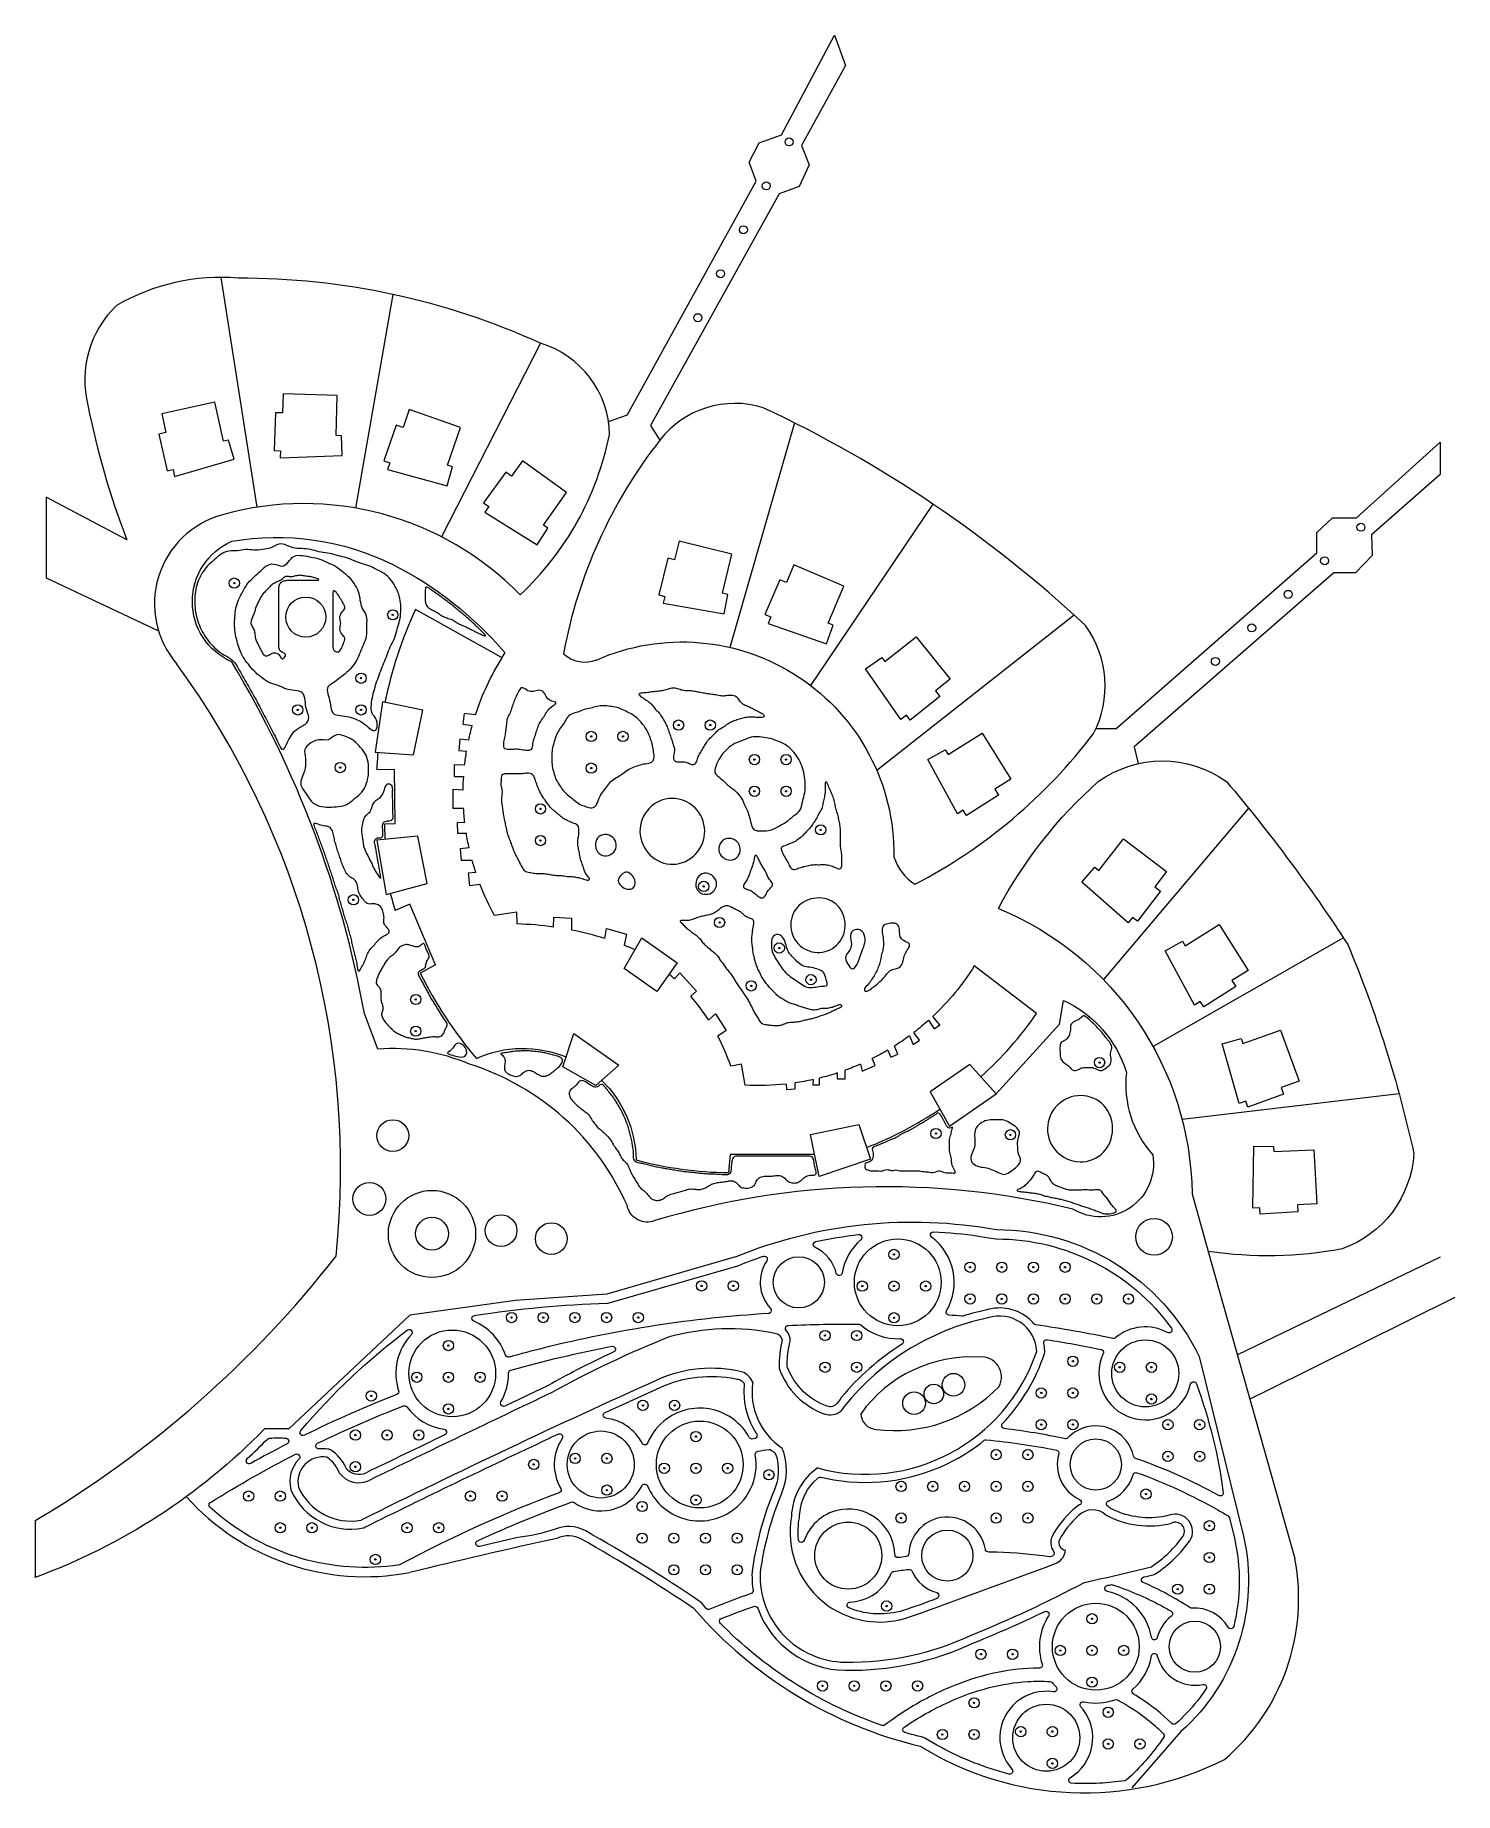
# Model space of a CAD drawing. Header units: inches. Extents: x 36 to 71.8, y 17.4 to 61.8.
import ezdxf

# ---------------------------------------------------------------- set-up
doc = ezdxf.new("R2010")
doc.units = ezdxf.units.IN
doc.header["$MEASUREMENT"] = 0
for name, color, linetype, lineweight in [('00_SOURCE_FROZEN', 7, 'Continuous', 18), ('11_EXISTING_TRIMMED', 7, 'Continuous', 13), ('20_NEW_PLANTING', 7, 'Continuous', 13), ('21_NEW_WATER', 7, 'Continuous', 13), ('40_PLANTS', 7, 'Continuous', 13)]:
    doc.layers.add(name, color=color, linetype=linetype, lineweight=lineweight)

# ---------------------------------------------------------------- blocks, each defined once
blk = doc.blocks.new('TREE')
for radius in [1, 0.13]:
    blk.add_circle((0, 0), radius)

msp = doc.modelspace()

# ---------------------------------------------------------------- linework, layer by layer
at = {"layer": '00_SOURCE_FROZEN'}
for p, q in [((50.92, 52.199), (50.441, 52.026)), ((36.248, 50.129), (36.248, 48.086)), ((36.248, 48.086), (39.084, 46.751)), ((63.257, 44.272), (62.748, 44.272)), ((71.815, 29.914), (67.049, 27.551)), ((67.049, 27.551), (66.641, 27.348)), ((35.969, 24.283), (35.969, 22.849))]:
    msp.add_line(p, q, dxfattribs=at)
for points in [[(50.92, 52.199), (54.176, 58.106), (54.001, 58.588), (54.252, 59.071), (54.817, 59.275), (56.152, 61.792), (56.429, 61.025), (55.319, 59.008), (55.511, 58.517), (55.263, 57.967), (54.752, 57.782), (51.508, 51.932), (51.743, 51.566)], [(40.658, 55.675), (41.569, 49.871)], [(45, 55.245), (44.06, 49.85)], [(48.726, 54.013), (46.225, 49.126)], [(55.143, 52), (53.51, 46.333)], [(63.257, 44.272), (68.329, 48.719), (68.329, 49.231), (68.73, 49.6), (69.33, 49.6), (71.442, 51.512), (71.442, 50.696), (69.711, 49.177), (69.725, 48.651), (69.304, 48.218), (68.761, 48.218), (63.72, 43.82), (63.817, 43.397)], [(38.284, 49.049), (36.248, 50.129)], [(55.552, 45.371), (58.647, 49.945)], [(62.206, 47.145), (57.223, 43.22)], [(47.087, 44.63), (46.802, 44.667), (46.766, 44.393), (47.006, 44.362)], [(46.916, 43.993), (46.696, 44.016), (46.666, 43.73), (46.862, 43.709)], [(45.044, 43.247), (44.595, 43.241)], [(44.807, 41.482), (44.799, 41.881), (45.061, 41.886), (45.044, 43.247)], [(46.813, 43.357), (46.546, 43.371), (46.546, 43.074), (46.789, 43.074)], [(46.775, 42.728), (46.519, 42.748), (46.519, 42.277), (46.786, 42.274)], [(66.604, 42.276), (62.941, 37.945)], [(46.818, 41.908), (46.625, 41.902), (46.633, 41.638), (46.856, 41.638)], [(46.926, 41.27), (46.702, 41.249), (46.728, 40.961), (47.002, 40.962)], [(47.096, 40.651), (46.9, 40.63)], [(46.9, 40.63), (46.939, 40.324), (47.2, 40.358)], [(46.075, 38.317), (45.433, 39.849), (45.059, 39.693)], [(49.053, 39.272), (49.062, 39.519), (49.515, 39.492), (49.513, 39.194)], [(50.35, 38.981), (50.396, 39.232), (50.902, 39.093), (50.842, 38.811)], [(51.286, 38.996), (52.178, 38.364), (51.665, 37.64), (50.837, 38.227), (51.286, 38.996)], [(69.006, 38.995), (64.196, 36.253)], [(46.075, 38.317), (45.692, 38.109)], [(52.249, 38.111), (52.108, 37.96)], [(52.249, 38.111), (52.668, 37.654), (52.525, 37.523)], [(52.968, 36.924), (53.149, 37.079), (53.413, 36.661), (53.207, 36.514)], [(58.528, 36.918), (58.67, 36.704), (58.814, 36.799), (58.632, 37.014)], [(49.567, 36.583), (50.703, 35.787), (50.129, 35.27), (49.295, 35.742), (49.567, 36.583)], [(58.043, 36.524), (58.141, 36.305), (58.295, 36.419), (58.155, 36.608)], [(57.496, 36.162), (57.572, 35.985), (57.754, 36.063), (57.668, 36.267)], [(53.805, 35.806), (53.533, 35.759)], [(53.805, 35.806), (53.805, 35.806)], [(56.221, 35.586), (56.221, 35.439), (56.423, 35.439), (56.423, 35.655)], [(56.812, 35.811), (56.853, 35.634), (57.179, 35.773), (57.105, 35.949)], [(58.564, 35.106), (59.058, 34.241), (60.235, 35.059), (59.57, 35.799), (58.564, 35.106)], [(54.929, 35.306), (54.944, 35.165), (55.16, 35.189), (55.16, 35.336)], [(55.61, 35.419), (55.608, 35.288), (55.771, 35.288), (55.771, 35.457)], [(70.407, 35.063), (64.93, 34.409)], [(53.515, 33.54), (53.473, 33.07)], [(53.515, 33.54), (55.65, 33.54)], [(65.18, 32.538), (65.591, 31.078)], [(65.591, 31.078), (67.775, 23.323)], [(71.442, 30.938), (66.326, 28.468)]]:
    msp.add_lwpolyline(points, dxfattribs=at)
for points in [[(40.725, 51.537), (40.502, 52.523), (39.164, 52.23), (39.268, 51.758), (39.093, 51.72), (39.298, 50.787), (39.453, 50.821), (39.491, 50.65), (40.993, 51.087), (40.853, 51.565)], [(43.572, 51.68), (43.598, 52.69), (42.23, 52.734), (42.214, 52.252), (42.035, 52.258), (42.004, 51.303), (42.163, 51.298), (42.158, 51.123), (43.721, 51.177), (43.704, 51.675)], [(46.381, 50.933), (46.709, 51.889), (45.415, 52.34), (45.257, 51.885), (45.088, 51.944), (44.773, 51.041), (44.923, 50.989), (44.866, 50.824), (46.374, 50.409), (46.506, 50.889)], [(48.804, 49.422), (49.389, 50.246), (48.277, 51.045), (47.995, 50.654), (47.85, 50.758), (47.292, 49.982), (47.421, 49.889), (47.319, 49.747), (48.648, 48.921), (48.911, 49.345)], [(53.327, 47.704), (53.561, 48.687), (52.231, 49.012), (52.116, 48.544), (51.942, 48.586), (51.715, 47.658), (51.87, 47.62), (51.829, 47.45), (53.37, 47.181), (53.455, 47.672)], [(55.995, 46.944), (56.387, 47.876), (55.128, 48.415), (54.938, 47.972), (54.774, 48.042), (54.397, 47.164), (54.544, 47.101), (54.475, 46.94), (55.951, 46.422), (56.116, 46.892)], [(57.426, 45.973), (58.218, 46.601), (59.075, 45.534), (58.699, 45.232), (58.811, 45.092), (58.066, 44.493), (57.966, 44.618), (57.83, 44.508), (56.934, 45.791), (57.343, 46.076)], [(45.757, 44.748), (44.738, 44.957), (44.556, 43.684), (45.524, 43.622)], [(59.019, 43.63), (59.878, 44.165), (60.608, 43.006), (60.2, 42.749), (60.296, 42.598), (59.487, 42.088), (59.402, 42.222), (59.254, 42.129), (58.511, 43.505), (58.949, 43.742)], [(45.629, 41.562), (44.593, 41.461), (44.828, 40.095), (45.865, 40.369)], [(62.827, 40.702), (63.445, 41.502), (64.534, 40.672), (64.241, 40.288), (64.384, 40.18), (63.804, 39.42), (63.677, 39.516), (63.571, 39.377), (62.394, 40.407), (62.722, 40.782)], [(65.006, 38.799), (65.865, 39.334), (66.595, 38.175), (66.187, 37.918), (66.283, 37.767), (65.474, 37.257), (65.389, 37.391), (65.242, 37.298), (64.498, 38.674), (64.936, 38.911)], [(66.464, 36.332), (67.417, 36.67), (67.882, 35.382), (67.428, 35.218), (67.489, 35.05), (66.59, 34.725), (66.536, 34.875), (66.372, 34.816), (65.94, 36.319), (66.419, 36.457)], [(55.549, 34.034), (56.763, 34.283), (57.058, 33.412), (55.766, 32.976)], [(67.244, 33.6), (68.254, 33.648), (68.327, 32.28), (67.845, 32.255), (67.855, 32.076), (66.9, 32.025), (66.892, 32.184), (66.717, 32.175), (66.739, 33.739), (67.237, 33.732)]]:
    msp.add_lwpolyline(points, close=True, dxfattribs=at)
for points in [[(44.283, 37.084, 0.090917), (40.931, 45.968, -0.652582), (40.931, 49.011, -0.158741), (45.004, 48.425, -0.098355), (47.824, 46.203), (47.755, 46.078)], [(47.087, 44.63, -0.062406), (47.763, 46.073), (45.572, 47.29, 0.058367), (44.801, 44.944, 0.058367)], [(50.14, 46.014, -0.546754), (57.65, 41.045, 0.171391), (58.184, 40.351, 0.171391)], [(46.916, 43.993, -0.01479), (47.006, 44.362, -0.01479)], [(44.621, 43.68, 0.010358), (44.595, 43.241)], [(46.813, 43.357, -0.013879), (46.862, 43.709)], [(46.775, 42.728, -0.013523), (46.789, 43.074, -0.013523)], [(60.29, 39.74, -0.089338), (62.813, 42.944, -0.322066), (66.051, 42.944, -0.030946), (69.111, 38.833, -0.044664), (70.78, 33.554, -0.301674), (68.967, 31.144, -0.082145), (65.591, 31.078)], [(46.818, 41.908, -0.014342), (46.786, 42.274)], [(46.926, 41.27, -0.014645), (46.856, 41.638)], [(47.096, 40.651, -0.012679), (47.002, 40.962)], [(44.936, 40.124, 0.010564), (45.059, 39.693, 0.010564)], [(48.142, 39.35), (48.13, 39.649), (47.57, 39.561, -0.034306), (47.2, 40.358, -0.034306)], [(60.29, 39.74, -0.300089), (65.18, 32.538)], [(59.849, 35.488, 0.057164), (61.253, 37.088), (59.681, 38.289, -0.064319), (58.632, 37.014, -0.064319)], [(45.692, 38.109, 0.060935), (47.109, 35.956, -0.206423), (49.375, 35.99)], [(59.998, 35.322), (60.235, 35.059), (61.831, 36.816), (61.933, 37.418, -0.214593), (63.522, 35.602, 0.212382), (64.188, 33.517, -0.642649), (62.166, 32.15, 0.132984), (51.615, 31.858, -0.471407), (50.913, 32.245)], [(46.935, 35.809, 0.119192), (44.621, 36.188), (44.283, 37.084)], [(58.528, 36.918, -0.018836), (58.155, 36.608, -0.018836)], [(58.043, 36.524, -0.017658), (57.668, 36.267, -0.017658)], [(57.496, 36.162, -0.017305), (57.105, 35.949, -0.017305)], [(54.929, 35.306, -0.040089), (53.897, 35.276), (53.805, 35.806)], [(56.221, 35.586, -0.018166), (55.771, 35.457, -0.018166)], [(56.812, 35.811, -0.016254), (56.423, 35.655, -0.016254)], [(50.274, 35.4, -0.198705), (51.143, 33.392, 0.063223), (53.473, 33.07)], [(55.61, 35.419, -0.017778), (55.16, 35.336, -0.017778)], [(56.959, 33.703, 0.056142), (58.811, 34.673)], [(53.65, 30.945, -0.14301), (60.243, 31.63, -0.286424), (65.36, 28.431), (66.481, 23.89, -0.272091), (64.9, 18.954), (63.661, 17.533)], [(53.65, 30.945), (50.4, 30.004), (48.095, 29.84), (45.427, 29.473), (42.376, 26.597), (41.758, 26.597, -0.11284), (35.969, 22.849)]]:
    msp.add_lwpolyline(points, format="xyb", dxfattribs=at)
for centre, radius in [((45.989, 31.521), 1.1), ((64.22, 31.448), 0.463)]:
    msp.add_circle(centre, radius, dxfattribs=at)
for centre, radius, start, end in [((40.658, 50.423), 5.252, 85.2142, 120.0956), ((41.139, 37.317), 18.339, 65.5622, 90.1344), ((39.813, 53.089), 2.593, 133.6015, 194.2753), ((48.026, 51.672), 2.444, 0.7167, 73.3418), ((57.911, 56.571), 21.019, 191.3089, 200.9684), ((53.637, 50.097), 2.397, 72.6746, 142.189), ((40.939, 23.771), 31.601, 47.0054, 64.8874), ((43.034, 53.196), 7.583, 313.0815, 348.6437), ((61.436, 43.951), 12.326, 141.8448, 169.6154), ((42.751, 42.34), 7.624, 44.2289, 105.6047), ((41.312, 47.434), 2.33, 105.2161, 220.7715), ((60.387, 45.356), 2.599, 332.6099, 36.0186), ((49.852, 46.755), 0.794, 227.0981, 291.2465), ((22.064, 33.195), 21.619, 354.0583, 36.0319), ((51.961, 52.291), 13.465, 297.5281, 322.8549), ((47.898, 31.093), 8.26, 81.9573, 88.3074), ((47.898, 31.093), 8.26, 72.7279, 78.7214), ((47.898, 31.093), 8.26, 67.0855, 69.118), ((48.363, 33.974), 5.47, 46.7825, 48.644), ((48.363, 33.974), 5.47, 32.6388, 40.4465), ((48.363, 33.974), 5.47, 19.0436, 27.6609), ((44.996, 29.643), 6.464, 23.734, 72.5429), ((22.02, 47.825), 27.364, 300.648, 321.9453), ((61.326, 23.239), 6.299, 101.9221, 142.7651), ((60.32, 28.509), 0.94, 2.6804, 108.2704), ((61.087, 5.881), 24.775, 111.5675, 119.1558), ((53.497, 23.388), 5.738, 78.4336, 105.3274), ((54.636, 28.811), 0.198, 12.5502, 86.9654), ((57.636, 28.193), 2.883, 166.7441, 181.1423), ((56.93, 30.022), 4.57, 254.7119, 341.2557), ((59.616, 24.969), 3.449, 86.7319, 144.13), ((59.861, 27.908), 0.507, 331.6282, 95.5732), ((53.039, 24.842), 3.288, 75.9901, 114.6994), ((53.631, 27.576), 0.5, 24.1752, 65.8722), ((56.533, 28.747), 1.881, 198.985, 250.3904), ((139.358, -167.061), 213.711, 114.22576, 116.44002), ((55.766, 27.53), 1.697, 171.4885, 236.4198), ((57.675, 30.235), 3.678, 262.6331, 315.7148), ((388.255, -684.338), 788.556, 115.480389, 115.852569), ((56.041, 27.372), 0.42, 250.5917, 310.0507), ((57.223, 26.989), 0.402, 179.8782, 267.1812), ((43.234, 25.263), 0.631, 80.6045, 192.4444), ((42.765, 25.104), 0.969, 23.0697, 53.7791), ((53.471, 25.556), 1.467, 336.0217, 22.4391), ((44.141, 25.843), 0.604, 216.6236, 295.44), ((56.616, 24.343), 1.552, 125.0182, 178.449), ((44.305, 28.93), 6.063, 221.8309, 280.5797), ((43.933, 25.71), 1.439, 203.904, 280.7134), ((62.324, 21.863), 8.126, 157.5957, 172.1087), ((62.666, 24.057), 0.499, 48.398, 134.9542), ((64.093, 26.434), 2.284, 241.3371, 284.4245), ((57.297, 23.989), 2.267, 169.9426, 290.5995), ((63.939, 22.622), 2.417, 132.2795, 150.8072), ((64.757, 24.011), 0.232, 329.8576, 114.297), ((83.889, -134.15), 161.762, 102.40484, 103.75801), ((49.433, 23.211), 0.689, 61.2688, 115.2094), ((27.349, -15.654), 45.391, 56.1832, 60.407), ((61.576, 23.572), 0.407, 298.1254, 354.8785), ((62.017, 23.732), 0.199, 159.7189, 259.5696), ((62.493, 25.649), 3.026, 303.2513, 324.5583), ((-1020.176, 2968.529), 3137.752, 290.099053, 290.170489), ((49.833, 80.523), 59.164, 282.32918, 284.00614), ((62.535, 22.313), 5.337, 310.4718, 10.9016), ((56.447, 22.882), 2.174, 177.465, 269.3394), ((47.99, 50.05), 30.924, 292.0248, 297.912), ((60.808, 29.117), 10.819, 220.7372, 256.6678), ((56.543, 27.898), 7.19, 269.0356, 295.0414), ((62.456, 25.263), 7.854, 238.1666, 296.8153)]:
    msp.add_arc(centre, radius, start, end, dxfattribs=at)
at = {"layer": '11_EXISTING_TRIMMED'}
for points, knots in [([(40.862, 48.763), (40.932, 48.772), (41.004, 48.764), (41.074, 48.772), (41.143, 48.779), (41.21, 48.802), (41.278, 48.805), (41.347, 48.808), (41.418, 48.792), (41.49, 48.788), (41.562, 48.785), (41.636, 48.793), (41.709, 48.802), (41.782, 48.811), (41.854, 48.821), (41.921, 48.849), (41.989, 48.878), (42.053, 48.926), (42.12, 48.94), (42.186, 48.954), (42.255, 48.935), (42.323, 48.909), (42.391, 48.883), (42.459, 48.85), (42.531, 48.836), (42.604, 48.823), (42.682, 48.828), (42.757, 48.825), (42.832, 48.821), (42.905, 48.809), (42.976, 48.791), (43.047, 48.774), (43.115, 48.751), (43.188, 48.737), (43.26, 48.723), (43.335, 48.719), (43.407, 48.705), (43.479, 48.691), (43.547, 48.667), (43.618, 48.648), (43.688, 48.629), (43.76, 48.616), (43.829, 48.594), (43.899, 48.573), (43.965, 48.543), (44.033, 48.516), (44.1, 48.489), (44.168, 48.464), (44.238, 48.442), (44.307, 48.42), (44.378, 48.401), (44.444, 48.372), (44.51, 48.344), (44.571, 48.307), (44.636, 48.273), (44.701, 48.238), (44.769, 48.208), (44.826, 48.164), (44.883, 48.12), (44.93, 48.063), (44.973, 48.006), (45.016, 47.949), (45.055, 47.891), (45.087, 47.827), (45.119, 47.763), (45.144, 47.694), (45.163, 47.623), (45.181, 47.552), (45.194, 47.48), (45.2, 47.405), (45.205, 47.33), (45.202, 47.252), (45.195, 47.177), (45.189, 47.102), (45.178, 47.029), (45.16, 46.959), (45.143, 46.888), (45.118, 46.819), (45.098, 46.749), (45.078, 46.68), (45.061, 46.608), (45.033, 46.541), (45.005, 46.475), (44.966, 46.412), (44.935, 46.346), (44.904, 46.28), (44.881, 46.211), (44.856, 46.142), (44.832, 46.074), (44.805, 46.006), (44.777, 45.939), (44.749, 45.872), (44.72, 45.805), (44.693, 45.737), (44.666, 45.67), (44.642, 45.601), (44.618, 45.533), (44.594, 45.464), (44.57, 45.395), (44.55, 45.325), (44.529, 45.255), (44.511, 45.185), (44.495, 45.114), (44.479, 45.043), (44.466, 44.971), (44.459, 44.893), (44.452, 44.816), (44.453, 44.732), (44.48, 44.669), (44.507, 44.606), (44.561, 44.564), (44.587, 44.494), (44.613, 44.425), (44.612, 44.328), (44.588, 44.276), (44.565, 44.224), (44.52, 44.218), (44.466, 44.249), (44.413, 44.28), (44.35, 44.349), (44.288, 44.398), (44.225, 44.447), (44.162, 44.476), (44.097, 44.505), (44.032, 44.534), (43.965, 44.563), (43.893, 44.58), (43.822, 44.598), (43.746, 44.604), (43.672, 44.613), (43.597, 44.621), (43.523, 44.632), (43.483, 44.679), (43.442, 44.725), (43.434, 44.808), (43.423, 44.884), (43.412, 44.96), (43.397, 45.03), (43.376, 45.102), (43.355, 45.175), (43.328, 45.251), (43.347, 45.305), (43.367, 45.36), (43.433, 45.394), (43.494, 45.434), (43.554, 45.474), (43.609, 45.522), (43.666, 45.567), (43.723, 45.612), (43.783, 45.654), (43.839, 45.703), (43.895, 45.752), (43.947, 45.807), (43.993, 45.866), (44.039, 45.925), (44.08, 45.988), (44.111, 46.054), (44.142, 46.119), (44.165, 46.188), (44.193, 46.255), (44.22, 46.322), (44.254, 46.387), (44.28, 46.455), (44.307, 46.522), (44.327, 46.593), (44.334, 46.667), (44.34, 46.741), (44.334, 46.818), (44.336, 46.897), (44.338, 46.976), (44.349, 47.057), (44.329, 47.126), (44.309, 47.195), (44.259, 47.254), (44.228, 47.318), (44.196, 47.383), (44.183, 47.454), (44.171, 47.527), (44.16, 47.6), (44.152, 47.674), (44.127, 47.743), (44.102, 47.811), (44.061, 47.874), (44.02, 47.937), (43.98, 47.999), (43.94, 48.062), (43.89, 48.114), (43.84, 48.167), (43.78, 48.21), (43.723, 48.254), (43.666, 48.299), (43.612, 48.345), (43.551, 48.382), (43.49, 48.418), (43.421, 48.445), (43.354, 48.475), (43.287, 48.505), (43.223, 48.539), (43.155, 48.563), (43.087, 48.586), (43.015, 48.599), (42.943, 48.613), (42.87, 48.626), (42.798, 48.641), (42.724, 48.651), (42.65, 48.661), (42.575, 48.666), (42.514, 48.636), (42.453, 48.605), (42.407, 48.539), (42.359, 48.484), (42.311, 48.429), (42.261, 48.384), (42.199, 48.384), (42.138, 48.384), (42.066, 48.428), (41.996, 48.437), (41.925, 48.447), (41.858, 48.423), (41.796, 48.382), (41.735, 48.341), (41.68, 48.283), (41.625, 48.229), (41.57, 48.176), (41.516, 48.128), (41.462, 48.079), (41.409, 48.03), (41.356, 47.979), (41.315, 47.92), (41.273, 47.861), (41.242, 47.792), (41.207, 47.727), (41.172, 47.662), (41.132, 47.6), (41.103, 47.534), (41.074, 47.467), (41.054, 47.397), (41.04, 47.325), (41.026, 47.253), (41.016, 47.18), (41.01, 47.105), (41.005, 47.029), (41.003, 46.952), (41.005, 46.876), (41.008, 46.8), (41.015, 46.725), (41.028, 46.652), (41.042, 46.58), (41.061, 46.51), (41.082, 46.44), (41.102, 46.37), (41.122, 46.3), (41.15, 46.233), (41.177, 46.165), (41.211, 46.101), (41.252, 46.04), (41.293, 45.978), (41.341, 45.919), (41.388, 45.862), (41.436, 45.805), (41.484, 45.75), (41.538, 45.698), (41.591, 45.647), (41.65, 45.598), (41.71, 45.553), (41.77, 45.507), (41.83, 45.465), (41.897, 45.436), (41.963, 45.408), (42.035, 45.392), (42.103, 45.367), (42.17, 45.342), (42.233, 45.307), (42.302, 45.284), (42.371, 45.262), (42.447, 45.252), (42.521, 45.243), (42.596, 45.235), (42.669, 45.228), (42.714, 45.186), (42.759, 45.145), (42.775, 45.068), (42.785, 44.992), (42.795, 44.917), (42.798, 44.844), (42.818, 44.772), (42.839, 44.699), (42.877, 44.627), (42.879, 44.562), (42.881, 44.497), (42.847, 44.44), (42.792, 44.396), (42.736, 44.352), (42.659, 44.321), (42.596, 44.278), (42.532, 44.235), (42.482, 44.18), (42.442, 44.12), (42.401, 44.06), (42.37, 43.995), (42.336, 43.923), (42.301, 43.85), (42.263, 43.769), (42.228, 43.757), (42.193, 43.744), (42.16, 43.801), (42.127, 43.868), (42.093, 43.936), (42.059, 44.015), (42.025, 44.087), (41.991, 44.159), (41.957, 44.223), (41.922, 44.29), (41.888, 44.357), (41.853, 44.427), (41.818, 44.496), (41.782, 44.565), (41.746, 44.632), (41.71, 44.7), (41.675, 44.767), (41.639, 44.835), (41.603, 44.903), (41.567, 44.971), (41.53, 45.038), (41.492, 45.105), (41.455, 45.172), (41.417, 45.239), (41.38, 45.306), (41.343, 45.374), (41.306, 45.441), (41.267, 45.507), (41.228, 45.573), (41.188, 45.637), (41.15, 45.705), (41.113, 45.773), (41.079, 45.845), (41.036, 45.906), (40.993, 45.968), (40.94, 46.02), (40.878, 46.062), (40.816, 46.104), (40.744, 46.137), (40.679, 46.179), (40.614, 46.22), (40.556, 46.271), (40.501, 46.324), (40.446, 46.377), (40.394, 46.433), (40.346, 46.493), (40.298, 46.553), (40.255, 46.617), (40.216, 46.683), (40.177, 46.749), (40.144, 46.818), (40.115, 46.889), (40.086, 46.96), (40.062, 47.034), (40.044, 47.108), (40.026, 47.183), (40.013, 47.258), (40.006, 47.335), (39.998, 47.411), (39.996, 47.488), (40, 47.564), (40.004, 47.641), (40.013, 47.717), (40.027, 47.793), (40.041, 47.868), (40.059, 47.944), (40.086, 48.015), (40.113, 48.086), (40.149, 48.151), (40.189, 48.214), (40.228, 48.278), (40.272, 48.339), (40.323, 48.392), (40.374, 48.446), (40.434, 48.492), (40.491, 48.543), (40.549, 48.593), (40.604, 48.647), (40.665, 48.687), (40.726, 48.728), (40.793, 48.754), (40.862, 48.763)], [0, 0, 0, 0, 0.007812, 0.007812, 0.007812, 0.015625, 0.015625, 0.015625, 0.023438, 0.023438, 0.023438, 0.03125, 0.03125, 0.03125, 0.039062, 0.039062, 0.039062, 0.046875, 0.046875, 0.046875, 0.054688, 0.054688, 0.054688, 0.0625, 0.0625, 0.0625, 0.070312, 0.070312, 0.070312, 0.078125, 0.078125, 0.078125, 0.085938, 0.085938, 0.085938, 0.09375, 0.09375, 0.09375, 0.101562, 0.101562, 0.101562, 0.109375, 0.109375, 0.109375, 0.117188, 0.117188, 0.117188, 0.125, 0.125, 0.125, 0.132812, 0.132812, 0.132812, 0.140625, 0.140625, 0.140625, 0.148438, 0.148438, 0.148438, 0.15625, 0.15625, 0.15625, 0.164062, 0.164062, 0.164062, 0.171875, 0.171875, 0.171875, 0.179688, 0.179688, 0.179688, 0.1875, 0.1875, 0.1875, 0.195312, 0.195312, 0.195312, 0.203125, 0.203125, 0.203125, 0.210938, 0.210938, 0.210938, 0.21875, 0.21875, 0.21875, 0.226562, 0.226562, 0.226562, 0.234375, 0.234375, 0.234375, 0.242188, 0.242188, 0.242188, 0.25, 0.25, 0.25, 0.257812, 0.257812, 0.257812, 0.265625, 0.265625, 0.265625, 0.273438, 0.273438, 0.273438, 0.28125, 0.28125, 0.28125, 0.289062, 0.289062, 0.289062, 0.296875, 0.296875, 0.296875, 0.304688, 0.304688, 0.304688, 0.3125, 0.3125, 0.3125, 0.320312, 0.320312, 0.320312, 0.328125, 0.328125, 0.328125, 0.335938, 0.335938, 0.335938, 0.34375, 0.34375, 0.34375, 0.351562, 0.351562, 0.351562, 0.359375, 0.359375, 0.359375, 0.367188, 0.367188, 0.367188, 0.375, 0.375, 0.375, 0.382812, 0.382812, 0.382812, 0.390625, 0.390625, 0.390625, 0.398438, 0.398438, 0.398438, 0.40625, 0.40625, 0.40625, 0.414062, 0.414062, 0.414062, 0.421875, 0.421875, 0.421875, 0.429688, 0.429688, 0.429688, 0.4375, 0.4375, 0.4375, 0.445312, 0.445312, 0.445312, 0.453125, 0.453125, 0.453125, 0.460938, 0.460938, 0.460938, 0.46875, 0.46875, 0.46875, 0.476562, 0.476562, 0.476562, 0.484375, 0.484375, 0.484375, 0.492188, 0.492188, 0.492188, 0.5, 0.5, 0.5, 0.507812, 0.507812, 0.507812, 0.515625, 0.515625, 0.515625, 0.523438, 0.523438, 0.523438, 0.53125, 0.53125, 0.53125, 0.539062, 0.539062, 0.539062, 0.546875, 0.546875, 0.546875, 0.554688, 0.554688, 0.554688, 0.5625, 0.5625, 0.5625, 0.570312, 0.570312, 0.570312, 0.578125, 0.578125, 0.578125, 0.585938, 0.585938, 0.585938, 0.59375, 0.59375, 0.59375, 0.601562, 0.601562, 0.601562, 0.609375, 0.609375, 0.609375, 0.617188, 0.617188, 0.617188, 0.625, 0.625, 0.625, 0.632812, 0.632812, 0.632812, 0.640625, 0.640625, 0.640625, 0.648438, 0.648438, 0.648438, 0.65625, 0.65625, 0.65625, 0.664062, 0.664062, 0.664062, 0.671875, 0.671875, 0.671875, 0.679688, 0.679688, 0.679688, 0.6875, 0.6875, 0.6875, 0.695312, 0.695312, 0.695312, 0.703125, 0.703125, 0.703125, 0.710938, 0.710938, 0.710938, 0.71875, 0.71875, 0.71875, 0.726562, 0.726562, 0.726562, 0.734375, 0.734375, 0.734375, 0.742188, 0.742188, 0.742188, 0.75, 0.75, 0.75, 0.757812, 0.757812, 0.757812, 0.765625, 0.765625, 0.765625, 0.773438, 0.773438, 0.773438, 0.78125, 0.78125, 0.78125, 0.789062, 0.789062, 0.789062, 0.796875, 0.796875, 0.796875, 0.804688, 0.804688, 0.804688, 0.8125, 0.8125, 0.8125, 0.820312, 0.820312, 0.820312, 0.828125, 0.828125, 0.828125, 0.835938, 0.835938, 0.835938, 0.84375, 0.84375, 0.84375, 0.851562, 0.851562, 0.851562, 0.859375, 0.859375, 0.859375, 0.867188, 0.867188, 0.867188, 0.875, 0.875, 0.875, 0.882812, 0.882812, 0.882812, 0.890625, 0.890625, 0.890625, 0.898438, 0.898438, 0.898438, 0.90625, 0.90625, 0.90625, 0.914062, 0.914062, 0.914062, 0.921875, 0.921875, 0.921875, 0.929688, 0.929688, 0.929688, 0.9375, 0.9375, 0.9375, 0.945312, 0.945312, 0.945312, 0.953125, 0.953125, 0.953125, 0.960938, 0.960938, 0.960938, 0.96875, 0.96875, 0.96875, 0.976562, 0.976562, 0.976562, 0.984375, 0.984375, 0.984375, 0.992188, 0.992188, 0.992188, 1, 1, 1, 1]), ([(41.738, 46.15), (41.713, 46.174), (41.697, 46.209), (41.681, 46.242), (41.664, 46.275), (41.646, 46.305), (41.63, 46.337), (41.614, 46.369), (41.6, 46.401), (41.584, 46.433), (41.567, 46.465), (41.55, 46.497), (41.539, 46.531), (41.528, 46.565), (41.524, 46.601), (41.52, 46.637), (41.517, 46.674), (41.514, 46.711), (41.504, 46.745), (41.494, 46.78), (41.477, 46.811), (41.459, 46.843), (41.441, 46.874), (41.422, 46.906), (41.417, 46.94), (41.413, 46.973), (41.423, 47.009), (41.436, 47.044), (41.448, 47.078), (41.463, 47.11), (41.477, 47.143), (41.49, 47.176), (41.502, 47.21), (41.513, 47.244), (41.523, 47.278), (41.533, 47.312), (41.545, 47.346), (41.557, 47.38), (41.571, 47.412), (41.587, 47.445), (41.602, 47.477), (41.618, 47.51), (41.635, 47.541), (41.652, 47.573), (41.669, 47.605), (41.689, 47.635), (41.709, 47.665), (41.731, 47.694), (41.756, 47.721), (41.781, 47.749), (41.809, 47.775), (41.836, 47.802), (41.862, 47.829), (41.888, 47.857), (41.915, 47.883), (41.942, 47.908), (41.971, 47.93), (42.002, 47.948), (42.032, 47.967), (42.065, 47.982), (42.098, 47.996), (42.131, 48.011), (42.165, 48.026), (42.194, 48.048), (42.222, 48.07), (42.245, 48.1), (42.273, 48.113), (42.3, 48.126), (42.331, 48.122), (42.364, 48.119), (42.397, 48.116), (42.432, 48.114), (42.467, 48.118), (42.502, 48.123), (42.537, 48.135), (42.573, 48.143), (42.609, 48.151), (42.645, 48.155), (42.68, 48.152), (42.716, 48.149), (42.751, 48.139), (42.787, 48.133), (42.824, 48.127), (42.861, 48.126), (42.896, 48.121), (42.931, 48.116), (42.963, 48.107), (43, 48.097), (43.038, 48.087), (43.081, 48.075), (43.107, 48.063), (43.132, 48.051), (43.14, 48.038), (43.12, 48.032), (43.1, 48.027), (43.052, 48.028), (43.01, 48.029), (42.968, 48.029), (42.933, 48.029), (42.896, 48.029), (42.859, 48.029), (42.821, 48.029), (42.783, 48.029), (42.746, 48.029), (42.708, 48.029), (42.67, 48.029), (42.633, 48.029), (42.595, 48.029), (42.557, 48.029), (42.52, 48.029), (42.482, 48.029), (42.444, 48.029), (42.406, 48.03), (42.369, 48.03), (42.332, 48.027), (42.295, 48.025), (42.258, 48.018), (42.226, 48.003), (42.193, 47.989), (42.164, 47.967), (42.147, 47.937), (42.129, 47.907), (42.122, 47.869), (42.119, 47.832), (42.117, 47.794), (42.119, 47.756), (42.12, 47.719), (42.12, 47.681), (42.12, 47.643), (42.12, 47.606), (42.12, 47.568), (42.12, 47.53), (42.12, 47.493), (42.12, 47.455), (42.12, 47.417), (42.12, 47.38), (42.12, 47.342), (42.12, 47.304), (42.12, 47.267), (42.121, 47.229), (42.121, 47.191), (42.121, 47.154), (42.121, 47.116), (42.121, 47.078), (42.121, 47.041), (42.121, 47.003), (42.121, 46.965), (42.121, 46.928), (42.121, 46.89), (42.121, 46.852), (42.121, 46.815), (42.121, 46.777), (42.121, 46.739), (42.122, 46.702), (42.122, 46.664), (42.122, 46.626), (42.122, 46.589), (42.122, 46.551), (42.122, 46.513), (42.122, 46.476), (42.121, 46.438), (42.12, 46.401), (42.122, 46.363), (42.124, 46.325), (42.129, 46.286), (42.149, 46.258), (42.169, 46.229), (42.203, 46.21), (42.234, 46.194), (42.265, 46.179), (42.293, 46.167), (42.293, 46.139), (42.293, 46.112), (42.265, 46.069), (42.24, 46.053), (42.216, 46.037), (42.195, 46.048), (42.176, 46.072), (42.157, 46.097), (42.14, 46.136), (42.113, 46.16), (42.086, 46.185), (42.05, 46.194), (42.015, 46.194), (41.98, 46.193), (41.947, 46.182), (41.916, 46.165), (41.886, 46.147), (41.858, 46.122), (41.827, 46.117), (41.796, 46.112), (41.762, 46.126), (41.738, 46.15)], [0, 0, 0, 0, 0.015625, 0.015625, 0.015625, 0.03125, 0.03125, 0.03125, 0.046875, 0.046875, 0.046875, 0.0625, 0.0625, 0.0625, 0.078125, 0.078125, 0.078125, 0.09375, 0.09375, 0.09375, 0.109375, 0.109375, 0.109375, 0.125, 0.125, 0.125, 0.140625, 0.140625, 0.140625, 0.15625, 0.15625, 0.15625, 0.171875, 0.171875, 0.171875, 0.1875, 0.1875, 0.1875, 0.203125, 0.203125, 0.203125, 0.21875, 0.21875, 0.21875, 0.234375, 0.234375, 0.234375, 0.25, 0.25, 0.25, 0.265625, 0.265625, 0.265625, 0.28125, 0.28125, 0.28125, 0.296875, 0.296875, 0.296875, 0.3125, 0.3125, 0.3125, 0.328125, 0.328125, 0.328125, 0.34375, 0.34375, 0.34375, 0.359375, 0.359375, 0.359375, 0.375, 0.375, 0.375, 0.390625, 0.390625, 0.390625, 0.40625, 0.40625, 0.40625, 0.421875, 0.421875, 0.421875, 0.4375, 0.4375, 0.4375, 0.453125, 0.453125, 0.453125, 0.46875, 0.46875, 0.46875, 0.484375, 0.484375, 0.484375, 0.5, 0.5, 0.5, 0.515625, 0.515625, 0.515625, 0.53125, 0.53125, 0.53125, 0.546875, 0.546875, 0.546875, 0.5625, 0.5625, 0.5625, 0.578125, 0.578125, 0.578125, 0.59375, 0.59375, 0.59375, 0.609375, 0.609375, 0.609375, 0.625, 0.625, 0.625, 0.640625, 0.640625, 0.640625, 0.65625, 0.65625, 0.65625, 0.671875, 0.671875, 0.671875, 0.6875, 0.6875, 0.6875, 0.703125, 0.703125, 0.703125, 0.71875, 0.71875, 0.71875, 0.734375, 0.734375, 0.734375, 0.75, 0.75, 0.75, 0.765625, 0.765625, 0.765625, 0.78125, 0.78125, 0.78125, 0.796875, 0.796875, 0.796875, 0.8125, 0.8125, 0.8125, 0.828125, 0.828125, 0.828125, 0.84375, 0.84375, 0.84375, 0.859375, 0.859375, 0.859375, 0.875, 0.875, 0.875, 0.890625, 0.890625, 0.890625, 0.90625, 0.90625, 0.90625, 0.921875, 0.921875, 0.921875, 0.9375, 0.9375, 0.9375, 0.953125, 0.953125, 0.953125, 0.96875, 0.96875, 0.96875, 0.984375, 0.984375, 0.984375, 1, 1, 1, 1]), ([(43.504, 47.764), (43.523, 47.773), (43.558, 47.735), (43.589, 47.695), (43.621, 47.654), (43.648, 47.612), (43.674, 47.571), (43.699, 47.53), (43.722, 47.49), (43.745, 47.447), (43.768, 47.404), (43.791, 47.357), (43.784, 47.318), (43.776, 47.28), (43.738, 47.25), (43.709, 47.212), (43.681, 47.173), (43.662, 47.127), (43.663, 47.08), (43.664, 47.034), (43.684, 46.986), (43.684, 46.938), (43.684, 46.89), (43.664, 46.841), (43.663, 46.795), (43.663, 46.748), (43.682, 46.704), (43.712, 46.667), (43.741, 46.629), (43.78, 46.598), (43.787, 46.56), (43.795, 46.521), (43.77, 46.474), (43.751, 46.427), (43.732, 46.381), (43.718, 46.334), (43.694, 46.293), (43.67, 46.253), (43.636, 46.219), (43.597, 46.218), (43.559, 46.218), (43.515, 46.251), (43.496, 46.294), (43.477, 46.337), (43.482, 46.39), (43.485, 46.441), (43.487, 46.493), (43.487, 46.542), (43.486, 46.592), (43.486, 46.641), (43.486, 46.692), (43.485, 46.742), (43.485, 46.792), (43.485, 46.842), (43.485, 46.892), (43.485, 46.942), (43.485, 46.992), (43.485, 47.042), (43.485, 47.092), (43.485, 47.142), (43.485, 47.192), (43.485, 47.242), (43.484, 47.292), (43.484, 47.342), (43.485, 47.392), (43.486, 47.441), (43.485, 47.491), (43.484, 47.541), (43.481, 47.593), (43.481, 47.646), (43.482, 47.699), (43.485, 47.755), (43.504, 47.764)], [0, 0, 0, 0, 0.041667, 0.041667, 0.041667, 0.083333, 0.083333, 0.083333, 0.125, 0.125, 0.125, 0.166667, 0.166667, 0.166667, 0.208333, 0.208333, 0.208333, 0.25, 0.25, 0.25, 0.291667, 0.291667, 0.291667, 0.333333, 0.333333, 0.333333, 0.375, 0.375, 0.375, 0.416667, 0.416667, 0.416667, 0.458333, 0.458333, 0.458333, 0.5, 0.5, 0.5, 0.541667, 0.541667, 0.541667, 0.583333, 0.583333, 0.583333, 0.625, 0.625, 0.625, 0.666667, 0.666667, 0.666667, 0.708333, 0.708333, 0.708333, 0.75, 0.75, 0.75, 0.791667, 0.791667, 0.791667, 0.833333, 0.833333, 0.833333, 0.875, 0.875, 0.875, 0.916667, 0.916667, 0.916667, 0.958333, 0.958333, 0.958333, 1, 1, 1, 1]), ([(45.842, 47.852), (45.865, 47.86), (45.906, 47.832), (45.944, 47.804), (45.983, 47.776), (46.019, 47.748), (46.056, 47.723), (46.092, 47.697), (46.129, 47.674), (46.165, 47.649), (46.201, 47.624), (46.237, 47.596), (46.273, 47.569), (46.309, 47.541), (46.345, 47.515), (46.381, 47.488), (46.417, 47.461), (46.453, 47.434), (46.488, 47.406), (46.524, 47.379), (46.558, 47.35), (46.593, 47.321), (46.627, 47.293), (46.662, 47.264), (46.696, 47.235), (46.731, 47.207), (46.766, 47.178), (46.8, 47.149), (46.834, 47.12), (46.868, 47.09), (46.901, 47.06), (46.934, 47.03), (46.967, 47), (47, 46.969), (47.033, 46.939), (47.067, 46.908), (47.1, 46.878), (47.132, 46.848), (47.162, 46.819), (47.196, 46.787), (47.23, 46.754), (47.267, 46.718), (47.297, 46.687), (47.327, 46.655), (47.35, 46.627), (47.338, 46.623), (47.326, 46.62), (47.278, 46.641), (47.235, 46.659), (47.192, 46.678), (47.154, 46.695), (47.115, 46.713), (47.077, 46.732), (47.039, 46.751), (47.001, 46.771), (46.963, 46.79), (46.925, 46.809), (46.886, 46.829), (46.848, 46.848), (46.809, 46.867), (46.77, 46.884), (46.731, 46.9), (46.691, 46.916), (46.655, 46.936), (46.618, 46.957), (46.584, 46.984), (46.548, 47.005), (46.511, 47.027), (46.471, 47.042), (46.431, 47.055), (46.39, 47.069), (46.349, 47.081), (46.31, 47.097), (46.271, 47.114), (46.234, 47.135), (46.198, 47.158), (46.162, 47.182), (46.127, 47.208), (46.09, 47.23), (46.053, 47.251), (46.014, 47.268), (45.975, 47.288), (45.937, 47.308), (45.899, 47.331), (45.871, 47.364), (45.844, 47.396), (45.828, 47.438), (45.822, 47.48), (45.816, 47.523), (45.82, 47.567), (45.82, 47.613), (45.82, 47.659), (45.817, 47.707), (45.817, 47.753), (45.817, 47.799), (45.82, 47.844), (45.842, 47.852)], [0, 0, 0, 0, 0.03125, 0.03125, 0.03125, 0.0625, 0.0625, 0.0625, 0.09375, 0.09375, 0.09375, 0.125, 0.125, 0.125, 0.15625, 0.15625, 0.15625, 0.1875, 0.1875, 0.1875, 0.21875, 0.21875, 0.21875, 0.25, 0.25, 0.25, 0.28125, 0.28125, 0.28125, 0.3125, 0.3125, 0.3125, 0.34375, 0.34375, 0.34375, 0.375, 0.375, 0.375, 0.40625, 0.40625, 0.40625, 0.4375, 0.4375, 0.4375, 0.46875, 0.46875, 0.46875, 0.5, 0.5, 0.5, 0.53125, 0.53125, 0.53125, 0.5625, 0.5625, 0.5625, 0.59375, 0.59375, 0.59375, 0.625, 0.625, 0.625, 0.65625, 0.65625, 0.65625, 0.6875, 0.6875, 0.6875, 0.71875, 0.71875, 0.71875, 0.75, 0.75, 0.75, 0.78125, 0.78125, 0.78125, 0.8125, 0.8125, 0.8125, 0.84375, 0.84375, 0.84375, 0.875, 0.875, 0.875, 0.90625, 0.90625, 0.90625, 0.9375, 0.9375, 0.9375, 0.96875, 0.96875, 0.96875, 1, 1, 1, 1]), ([(47.806, 43.799), (47.783, 43.83), (47.79, 43.888), (47.798, 43.941), (47.807, 43.994), (47.817, 44.043), (47.826, 44.092), (47.836, 44.141), (47.844, 44.19), (47.851, 44.24), (47.858, 44.29), (47.864, 44.342), (47.868, 44.393), (47.872, 44.444), (47.876, 44.495), (47.892, 44.542), (47.908, 44.589), (47.938, 44.631), (47.959, 44.677), (47.981, 44.722), (47.995, 44.77), (48.009, 44.818), (48.023, 44.866), (48.038, 44.914), (48.056, 44.96), (48.073, 45.006), (48.093, 45.05), (48.113, 45.096), (48.134, 45.143), (48.156, 45.192), (48.183, 45.235), (48.21, 45.279), (48.242, 45.316), (48.28, 45.312), (48.317, 45.308), (48.359, 45.264), (48.405, 45.239), (48.45, 45.215), (48.497, 45.211), (48.545, 45.219), (48.594, 45.228), (48.642, 45.249), (48.69, 45.249), (48.738, 45.249), (48.786, 45.227), (48.817, 45.19), (48.849, 45.152), (48.864, 45.1), (48.893, 45.061), (48.923, 45.021), (48.965, 44.994), (49.014, 44.979), (49.063, 44.964), (49.119, 44.96), (49.123, 44.941), (49.128, 44.921), (49.081, 44.886), (49.037, 44.853), (48.992, 44.819), (48.951, 44.788), (48.919, 44.75), (48.887, 44.712), (48.865, 44.666), (48.84, 44.623), (48.814, 44.58), (48.784, 44.538), (48.756, 44.496), (48.728, 44.454), (48.702, 44.41), (48.682, 44.365), (48.661, 44.32), (48.645, 44.272), (48.631, 44.224), (48.617, 44.176), (48.605, 44.128), (48.588, 44.081), (48.572, 44.035), (48.552, 43.99), (48.543, 43.939), (48.535, 43.887), (48.537, 43.828), (48.517, 43.791), (48.496, 43.753), (48.453, 43.736), (48.404, 43.735), (48.356, 43.733), (48.301, 43.748), (48.25, 43.757), (48.198, 43.766), (48.151, 43.769), (48.1, 43.767), (48.048, 43.766), (47.992, 43.761), (47.937, 43.761), (47.883, 43.762), (47.829, 43.767), (47.806, 43.799)], [0, 0, 0, 0, 0.03125, 0.03125, 0.03125, 0.0625, 0.0625, 0.0625, 0.09375, 0.09375, 0.09375, 0.125, 0.125, 0.125, 0.15625, 0.15625, 0.15625, 0.1875, 0.1875, 0.1875, 0.21875, 0.21875, 0.21875, 0.25, 0.25, 0.25, 0.28125, 0.28125, 0.28125, 0.3125, 0.3125, 0.3125, 0.34375, 0.34375, 0.34375, 0.375, 0.375, 0.375, 0.40625, 0.40625, 0.40625, 0.4375, 0.4375, 0.4375, 0.46875, 0.46875, 0.46875, 0.5, 0.5, 0.5, 0.53125, 0.53125, 0.53125, 0.5625, 0.5625, 0.5625, 0.59375, 0.59375, 0.59375, 0.625, 0.625, 0.625, 0.65625, 0.65625, 0.65625, 0.6875, 0.6875, 0.6875, 0.71875, 0.71875, 0.71875, 0.75, 0.75, 0.75, 0.78125, 0.78125, 0.78125, 0.8125, 0.8125, 0.8125, 0.84375, 0.84375, 0.84375, 0.875, 0.875, 0.875, 0.90625, 0.90625, 0.90625, 0.9375, 0.9375, 0.9375, 0.96875, 0.96875, 0.96875, 1, 1, 1, 1]), ([(51.318, 45.055), (51.277, 45.082), (51.231, 45.112), (51.218, 45.134), (51.206, 45.155), (51.228, 45.169), (51.266, 45.176), (51.304, 45.184), (51.358, 45.185), (51.405, 45.189), (51.452, 45.194), (51.492, 45.201), (51.535, 45.207), (51.577, 45.212), (51.623, 45.215), (51.667, 45.22), (51.712, 45.224), (51.755, 45.229), (51.797, 45.238), (51.84, 45.246), (51.883, 45.257), (51.924, 45.27), (51.965, 45.282), (52.005, 45.296), (52.044, 45.302), (52.083, 45.307), (52.122, 45.303), (52.161, 45.293), (52.201, 45.284), (52.241, 45.268), (52.282, 45.256), (52.323, 45.245), (52.366, 45.238), (52.41, 45.236), (52.454, 45.233), (52.5, 45.235), (52.544, 45.232), (52.588, 45.228), (52.63, 45.218), (52.673, 45.21), (52.716, 45.202), (52.759, 45.195), (52.802, 45.186), (52.844, 45.178), (52.887, 45.169), (52.93, 45.162), (52.973, 45.155), (53.017, 45.149), (53.061, 45.144), (53.104, 45.139), (53.147, 45.134), (53.191, 45.126), (53.234, 45.118), (53.277, 45.107), (53.321, 45.104), (53.365, 45.102), (53.409, 45.11), (53.452, 45.115), (53.495, 45.121), (53.537, 45.125), (53.579, 45.118), (53.621, 45.111), (53.663, 45.093), (53.695, 45.064), (53.726, 45.036), (53.746, 44.996), (53.773, 44.963), (53.799, 44.93), (53.831, 44.903), (53.869, 44.883), (53.906, 44.863), (53.948, 44.849), (53.988, 44.831), (54.028, 44.813), (54.067, 44.79), (54.104, 44.77), (54.142, 44.75), (54.178, 44.732), (54.219, 44.712), (54.261, 44.692), (54.308, 44.671), (54.341, 44.647), (54.374, 44.623), (54.394, 44.598), (54.376, 44.585), (54.357, 44.573), (54.3, 44.573), (54.249, 44.574), (54.199, 44.574), (54.155, 44.575), (54.111, 44.576), (54.066, 44.576), (54.019, 44.578), (53.974, 44.575), (53.93, 44.573), (53.886, 44.566), (53.844, 44.556), (53.802, 44.545), (53.761, 44.531), (53.72, 44.518), (53.679, 44.505), (53.637, 44.493), (53.597, 44.478), (53.557, 44.462), (53.519, 44.443), (53.482, 44.42), (53.445, 44.397), (53.411, 44.369), (53.374, 44.346), (53.337, 44.322), (53.299, 44.302), (53.262, 44.277), (53.226, 44.253), (53.192, 44.223), (53.16, 44.192), (53.128, 44.16), (53.097, 44.126), (53.064, 44.093), (53.032, 44.061), (52.999, 44.029), (52.97, 43.995), (52.941, 43.961), (52.917, 43.925), (52.893, 43.888), (52.869, 43.852), (52.846, 43.815), (52.825, 43.777), (52.803, 43.739), (52.783, 43.699), (52.761, 43.662), (52.739, 43.625), (52.715, 43.59), (52.7, 43.548), (52.684, 43.506), (52.677, 43.456), (52.66, 43.422), (52.643, 43.387), (52.615, 43.369), (52.578, 43.372), (52.542, 43.374), (52.495, 43.398), (52.454, 43.415), (52.413, 43.431), (52.376, 43.439), (52.335, 43.442), (52.294, 43.444), (52.247, 43.44), (52.204, 43.443), (52.16, 43.446), (52.119, 43.457), (52.1, 43.488), (52.081, 43.52), (52.085, 43.572), (52.093, 43.619), (52.101, 43.666), (52.113, 43.707), (52.112, 43.749), (52.11, 43.79), (52.094, 43.83), (52.08, 43.871), (52.066, 43.913), (52.054, 43.954), (52.041, 43.996), (52.028, 44.037), (52.015, 44.078), (52.002, 44.119), (51.988, 44.16), (51.975, 44.201), (51.961, 44.241), (51.946, 44.282), (51.929, 44.322), (51.91, 44.361), (51.892, 44.4), (51.871, 44.439), (51.85, 44.477), (51.829, 44.515), (51.808, 44.552), (51.785, 44.589), (51.761, 44.625), (51.735, 44.661), (51.705, 44.694), (51.675, 44.728), (51.641, 44.758), (51.612, 44.793), (51.584, 44.828), (51.56, 44.866), (51.53, 44.898), (51.5, 44.931), (51.462, 44.956), (51.427, 44.981), (51.391, 45.005), (51.358, 45.029), (51.318, 45.055)], [0, 0, 0, 0, 0.015625, 0.015625, 0.015625, 0.03125, 0.03125, 0.03125, 0.046875, 0.046875, 0.046875, 0.0625, 0.0625, 0.0625, 0.078125, 0.078125, 0.078125, 0.09375, 0.09375, 0.09375, 0.109375, 0.109375, 0.109375, 0.125, 0.125, 0.125, 0.140625, 0.140625, 0.140625, 0.15625, 0.15625, 0.15625, 0.171875, 0.171875, 0.171875, 0.1875, 0.1875, 0.1875, 0.203125, 0.203125, 0.203125, 0.21875, 0.21875, 0.21875, 0.234375, 0.234375, 0.234375, 0.25, 0.25, 0.25, 0.265625, 0.265625, 0.265625, 0.28125, 0.28125, 0.28125, 0.296875, 0.296875, 0.296875, 0.3125, 0.3125, 0.3125, 0.328125, 0.328125, 0.328125, 0.34375, 0.34375, 0.34375, 0.359375, 0.359375, 0.359375, 0.375, 0.375, 0.375, 0.390625, 0.390625, 0.390625, 0.40625, 0.40625, 0.40625, 0.421875, 0.421875, 0.421875, 0.4375, 0.4375, 0.4375, 0.453125, 0.453125, 0.453125, 0.46875, 0.46875, 0.46875, 0.484375, 0.484375, 0.484375, 0.5, 0.5, 0.5, 0.515625, 0.515625, 0.515625, 0.53125, 0.53125, 0.53125, 0.546875, 0.546875, 0.546875, 0.5625, 0.5625, 0.5625, 0.578125, 0.578125, 0.578125, 0.59375, 0.59375, 0.59375, 0.609375, 0.609375, 0.609375, 0.625, 0.625, 0.625, 0.640625, 0.640625, 0.640625, 0.65625, 0.65625, 0.65625, 0.671875, 0.671875, 0.671875, 0.6875, 0.6875, 0.6875, 0.703125, 0.703125, 0.703125, 0.71875, 0.71875, 0.71875, 0.734375, 0.734375, 0.734375, 0.75, 0.75, 0.75, 0.765625, 0.765625, 0.765625, 0.78125, 0.78125, 0.78125, 0.796875, 0.796875, 0.796875, 0.8125, 0.8125, 0.8125, 0.828125, 0.828125, 0.828125, 0.84375, 0.84375, 0.84375, 0.859375, 0.859375, 0.859375, 0.875, 0.875, 0.875, 0.890625, 0.890625, 0.890625, 0.90625, 0.90625, 0.90625, 0.921875, 0.921875, 0.921875, 0.9375, 0.9375, 0.9375, 0.953125, 0.953125, 0.953125, 0.96875, 0.96875, 0.96875, 0.984375, 0.984375, 0.984375, 1, 1, 1, 1]), ([(49.545, 42.503), (49.5, 42.539), (49.454, 42.573), (49.412, 42.609), (49.37, 42.645), (49.331, 42.683), (49.296, 42.726), (49.261, 42.769), (49.231, 42.818), (49.2, 42.865), (49.169, 42.913), (49.139, 42.96), (49.116, 43.01), (49.094, 43.06), (49.079, 43.114), (49.064, 43.168), (49.05, 43.221), (49.034, 43.274), (49.025, 43.33), (49.016, 43.385), (49.012, 43.442), (49.011, 43.5), (49.01, 43.559), (49.011, 43.618), (49.016, 43.675), (49.021, 43.732), (49.031, 43.787), (49.044, 43.84), (49.057, 43.894), (49.073, 43.947), (49.09, 44), (49.107, 44.053), (49.124, 44.105), (49.149, 44.155), (49.173, 44.205), (49.203, 44.253), (49.237, 44.298), (49.27, 44.343), (49.306, 44.387), (49.334, 44.436), (49.362, 44.486), (49.382, 44.541), (49.417, 44.581), (49.452, 44.621), (49.501, 44.644), (49.553, 44.663), (49.605, 44.682), (49.66, 44.695), (49.712, 44.714), (49.765, 44.733), (49.814, 44.758), (49.867, 44.774), (49.92, 44.79), (49.976, 44.798), (50.03, 44.81), (50.084, 44.823), (50.136, 44.84), (50.191, 44.85), (50.247, 44.86), (50.306, 44.862), (50.363, 44.859), (50.42, 44.855), (50.476, 44.846), (50.532, 44.838), (50.588, 44.83), (50.644, 44.823), (50.696, 44.806), (50.748, 44.789), (50.797, 44.762), (50.847, 44.737), (50.897, 44.712), (50.948, 44.689), (50.998, 44.663), (51.047, 44.637), (51.095, 44.61), (51.139, 44.574), (51.184, 44.538), (51.224, 44.493), (51.262, 44.449), (51.299, 44.405), (51.335, 44.361), (51.367, 44.315), (51.399, 44.27), (51.428, 44.222), (51.451, 44.172), (51.474, 44.122), (51.493, 44.069), (51.51, 44.017), (51.528, 43.964), (51.545, 43.911), (51.557, 43.857), (51.569, 43.803), (51.576, 43.75), (51.584, 43.692), (51.593, 43.634), (51.604, 43.572), (51.592, 43.523), (51.581, 43.475), (51.548, 43.438), (51.501, 43.42), (51.454, 43.401), (51.391, 43.399), (51.335, 43.389), (51.278, 43.38), (51.227, 43.362), (51.175, 43.344), (51.124, 43.326), (51.071, 43.307), (51.021, 43.283), (50.97, 43.26), (50.922, 43.233), (50.876, 43.201), (50.83, 43.17), (50.786, 43.133), (50.739, 43.103), (50.691, 43.072), (50.641, 43.047), (50.595, 43.016), (50.548, 42.985), (50.507, 42.947), (50.47, 42.905), (50.434, 42.862), (50.402, 42.814), (50.368, 42.768), (50.334, 42.722), (50.298, 42.677), (50.269, 42.631), (50.239, 42.585), (50.216, 42.536), (50.194, 42.482), (50.173, 42.427), (50.152, 42.365), (50.12, 42.329), (50.087, 42.292), (50.043, 42.281), (49.991, 42.284), (49.939, 42.288), (49.881, 42.307), (49.827, 42.328), (49.773, 42.348), (49.725, 42.369), (49.679, 42.399), (49.633, 42.429), (49.589, 42.467), (49.545, 42.503)], [0, 0, 0, 0, 0.020833, 0.020833, 0.020833, 0.041667, 0.041667, 0.041667, 0.0625, 0.0625, 0.0625, 0.083333, 0.083333, 0.083333, 0.104167, 0.104167, 0.104167, 0.125, 0.125, 0.125, 0.145833, 0.145833, 0.145833, 0.166667, 0.166667, 0.166667, 0.1875, 0.1875, 0.1875, 0.208333, 0.208333, 0.208333, 0.229167, 0.229167, 0.229167, 0.25, 0.25, 0.25, 0.270833, 0.270833, 0.270833, 0.291667, 0.291667, 0.291667, 0.3125, 0.3125, 0.3125, 0.333333, 0.333333, 0.333333, 0.354167, 0.354167, 0.354167, 0.375, 0.375, 0.375, 0.395833, 0.395833, 0.395833, 0.416667, 0.416667, 0.416667, 0.4375, 0.4375, 0.4375, 0.458333, 0.458333, 0.458333, 0.479167, 0.479167, 0.479167, 0.5, 0.5, 0.5, 0.520833, 0.520833, 0.520833, 0.541667, 0.541667, 0.541667, 0.5625, 0.5625, 0.5625, 0.583333, 0.583333, 0.583333, 0.604167, 0.604167, 0.604167, 0.625, 0.625, 0.625, 0.645833, 0.645833, 0.645833, 0.666667, 0.666667, 0.666667, 0.6875, 0.6875, 0.6875, 0.708333, 0.708333, 0.708333, 0.729167, 0.729167, 0.729167, 0.75, 0.75, 0.75, 0.770833, 0.770833, 0.770833, 0.791667, 0.791667, 0.791667, 0.8125, 0.8125, 0.8125, 0.833333, 0.833333, 0.833333, 0.854167, 0.854167, 0.854167, 0.875, 0.875, 0.875, 0.895833, 0.895833, 0.895833, 0.916667, 0.916667, 0.916667, 0.9375, 0.9375, 0.9375, 0.958333, 0.958333, 0.958333, 0.979167, 0.979167, 0.979167, 1, 1, 1, 1]), ([(43.56, 44.119), (43.63, 44.144), (43.712, 44.121), (43.789, 44.092), (43.867, 44.063), (43.94, 44.027), (44.006, 43.979), (44.071, 43.931), (44.129, 43.872), (44.183, 43.809), (44.237, 43.746), (44.288, 43.68), (44.323, 43.608), (44.357, 43.536), (44.374, 43.458), (44.383, 43.375), (44.392, 43.293), (44.392, 43.205), (44.383, 43.122), (44.375, 43.039), (44.358, 42.961), (44.331, 42.885), (44.305, 42.809), (44.268, 42.736), (44.217, 42.676), (44.165, 42.615), (44.099, 42.568), (44.036, 42.516), (43.974, 42.465), (43.916, 42.409), (43.849, 42.374), (43.782, 42.339), (43.705, 42.325), (43.628, 42.315), (43.55, 42.305), (43.471, 42.299), (43.389, 42.299), (43.307, 42.299), (43.221, 42.306), (43.144, 42.327), (43.067, 42.349), (42.999, 42.385), (42.947, 42.44), (42.895, 42.494), (42.859, 42.567), (42.81, 42.639), (42.761, 42.711), (42.7, 42.783), (42.68, 42.852), (42.661, 42.92), (42.685, 42.984), (42.711, 43.054), (42.737, 43.123), (42.767, 43.198), (42.783, 43.279), (42.8, 43.359), (42.803, 43.446), (42.793, 43.529), (42.782, 43.612), (42.759, 43.691), (42.779, 43.757), (42.799, 43.823), (42.864, 43.875), (42.93, 43.919), (42.996, 43.963), (43.064, 43.998), (43.138, 44.002), (43.212, 44.006), (43.294, 43.978), (43.364, 44), (43.433, 44.022), (43.491, 44.094), (43.56, 44.119)], [0, 0, 0, 0, 0.041667, 0.041667, 0.041667, 0.083333, 0.083333, 0.083333, 0.125, 0.125, 0.125, 0.166667, 0.166667, 0.166667, 0.208333, 0.208333, 0.208333, 0.25, 0.25, 0.25, 0.291667, 0.291667, 0.291667, 0.333333, 0.333333, 0.333333, 0.375, 0.375, 0.375, 0.416667, 0.416667, 0.416667, 0.458333, 0.458333, 0.458333, 0.5, 0.5, 0.5, 0.541667, 0.541667, 0.541667, 0.583333, 0.583333, 0.583333, 0.625, 0.625, 0.625, 0.666667, 0.666667, 0.666667, 0.708333, 0.708333, 0.708333, 0.75, 0.75, 0.75, 0.791667, 0.791667, 0.791667, 0.833333, 0.833333, 0.833333, 0.875, 0.875, 0.875, 0.916667, 0.916667, 0.916667, 0.958333, 0.958333, 0.958333, 1, 1, 1, 1]), ([(53.291, 43.596), (53.334, 43.658), (53.39, 43.719), (53.447, 43.772), (53.504, 43.825), (53.563, 43.869), (53.629, 43.903), (53.696, 43.937), (53.77, 43.961), (53.842, 43.989), (53.913, 44.017), (53.981, 44.049), (54.05, 44.063), (54.12, 44.078), (54.19, 44.076), (54.262, 44.071), (54.334, 44.066), (54.408, 44.059), (54.481, 44.042), (54.555, 44.026), (54.627, 44.001), (54.699, 43.974), (54.77, 43.947), (54.84, 43.919), (54.905, 43.878), (54.969, 43.838), (55.028, 43.785), (55.083, 43.729), (55.137, 43.672), (55.187, 43.612), (55.228, 43.547), (55.269, 43.482), (55.3, 43.413), (55.326, 43.342), (55.353, 43.271), (55.375, 43.198), (55.389, 43.122), (55.403, 43.047), (55.409, 42.97), (55.411, 42.894), (55.414, 42.817), (55.412, 42.741), (55.4, 42.667), (55.387, 42.592), (55.363, 42.519), (55.347, 42.443), (55.33, 42.367), (55.321, 42.289), (55.283, 42.229), (55.245, 42.169), (55.179, 42.127), (55.118, 42.078), (55.056, 42.029), (54.998, 41.974), (54.935, 41.929), (54.873, 41.885), (54.806, 41.852), (54.738, 41.814), (54.67, 41.777), (54.601, 41.736), (54.531, 41.716), (54.461, 41.697), (54.389, 41.699), (54.314, 41.7), (54.238, 41.7), (54.157, 41.699), (54.111, 41.738), (54.064, 41.777), (54.052, 41.855), (54.035, 41.932), (54.019, 42.009), (53.999, 42.083), (53.972, 42.154), (53.946, 42.225), (53.913, 42.293), (53.881, 42.361), (53.85, 42.429), (53.82, 42.498), (53.776, 42.562), (53.732, 42.626), (53.673, 42.685), (53.615, 42.735), (53.557, 42.785), (53.499, 42.825), (53.444, 42.874), (53.389, 42.922), (53.337, 42.978), (53.277, 43.026), (53.218, 43.073), (53.15, 43.112), (53.134, 43.174), (53.118, 43.236), (53.153, 43.322), (53.185, 43.397), (53.218, 43.471), (53.248, 43.534), (53.291, 43.596)], [0, 0, 0, 0, 0.03125, 0.03125, 0.03125, 0.0625, 0.0625, 0.0625, 0.09375, 0.09375, 0.09375, 0.125, 0.125, 0.125, 0.15625, 0.15625, 0.15625, 0.1875, 0.1875, 0.1875, 0.21875, 0.21875, 0.21875, 0.25, 0.25, 0.25, 0.28125, 0.28125, 0.28125, 0.3125, 0.3125, 0.3125, 0.34375, 0.34375, 0.34375, 0.375, 0.375, 0.375, 0.40625, 0.40625, 0.40625, 0.4375, 0.4375, 0.4375, 0.46875, 0.46875, 0.46875, 0.5, 0.5, 0.5, 0.53125, 0.53125, 0.53125, 0.5625, 0.5625, 0.5625, 0.59375, 0.59375, 0.59375, 0.625, 0.625, 0.625, 0.65625, 0.65625, 0.65625, 0.6875, 0.6875, 0.6875, 0.71875, 0.71875, 0.71875, 0.75, 0.75, 0.75, 0.78125, 0.78125, 0.78125, 0.8125, 0.8125, 0.8125, 0.84375, 0.84375, 0.84375, 0.875, 0.875, 0.875, 0.90625, 0.90625, 0.90625, 0.9375, 0.9375, 0.9375, 0.96875, 0.96875, 0.96875, 1, 1, 1, 1]), ([(47.754, 43.107), (47.775, 43.135), (47.818, 43.141), (47.863, 43.142), (47.908, 43.143), (47.956, 43.14), (48.002, 43.138), (48.048, 43.137), (48.091, 43.138), (48.136, 43.138), (48.182, 43.139), (48.228, 43.139), (48.271, 43.143), (48.314, 43.147), (48.353, 43.154), (48.396, 43.154), (48.438, 43.154), (48.484, 43.148), (48.516, 43.127), (48.549, 43.106), (48.568, 43.07), (48.584, 43.03), (48.599, 42.991), (48.611, 42.948), (48.624, 42.907), (48.637, 42.866), (48.651, 42.826), (48.667, 42.787), (48.684, 42.747), (48.704, 42.708), (48.724, 42.67), (48.745, 42.632), (48.766, 42.595), (48.789, 42.558), (48.812, 42.522), (48.837, 42.485), (48.862, 42.45), (48.886, 42.416), (48.911, 42.383), (48.936, 42.351), (48.961, 42.318), (48.985, 42.286), (49.015, 42.256), (49.044, 42.225), (49.079, 42.197), (49.113, 42.169), (49.147, 42.141), (49.181, 42.113), (49.215, 42.085), (49.249, 42.057), (49.283, 42.03), (49.319, 42.006), (49.356, 41.983), (49.394, 41.965), (49.432, 41.947), (49.471, 41.929), (49.509, 41.912), (49.551, 41.897), (49.593, 41.882), (49.638, 41.87), (49.664, 41.843), (49.69, 41.816), (49.697, 41.774), (49.7, 41.729), (49.702, 41.685), (49.699, 41.637), (49.694, 41.593), (49.688, 41.549), (49.678, 41.508), (49.673, 41.465), (49.668, 41.422), (49.667, 41.376), (49.673, 41.332), (49.678, 41.289), (49.69, 41.247), (49.698, 41.205), (49.707, 41.163), (49.712, 41.12), (49.72, 41.077), (49.728, 41.035), (49.738, 40.993), (49.751, 40.953), (49.765, 40.912), (49.781, 40.873), (49.794, 40.832), (49.807, 40.791), (49.817, 40.749), (49.832, 40.71), (49.847, 40.67), (49.866, 40.634), (49.894, 40.595), (49.921, 40.556), (49.957, 40.514), (49.963, 40.488), (49.969, 40.462), (49.944, 40.452), (49.908, 40.456), (49.871, 40.461), (49.822, 40.48), (49.779, 40.495), (49.735, 40.509), (49.697, 40.518), (49.656, 40.526), (49.614, 40.534), (49.571, 40.541), (49.526, 40.544), (49.482, 40.547), (49.437, 40.546), (49.394, 40.551), (49.351, 40.556), (49.309, 40.567), (49.265, 40.571), (49.221, 40.575), (49.175, 40.572), (49.131, 40.575), (49.087, 40.577), (49.045, 40.586), (49.003, 40.593), (48.96, 40.601), (48.917, 40.607), (48.874, 40.613), (48.831, 40.619), (48.788, 40.625), (48.744, 40.626), (48.699, 40.628), (48.653, 40.624), (48.609, 40.627), (48.565, 40.63), (48.523, 40.639), (48.48, 40.645), (48.436, 40.651), (48.391, 40.655), (48.355, 40.674), (48.319, 40.692), (48.293, 40.726), (48.27, 40.763), (48.247, 40.799), (48.228, 40.839), (48.209, 40.878), (48.19, 40.917), (48.171, 40.955), (48.151, 40.993), (48.132, 41.032), (48.112, 41.07), (48.093, 41.109), (48.074, 41.147), (48.056, 41.186), (48.041, 41.226), (48.026, 41.266), (48.013, 41.307), (47.998, 41.347), (47.984, 41.387), (47.967, 41.426), (47.951, 41.466), (47.935, 41.505), (47.919, 41.545), (47.907, 41.586), (47.894, 41.627), (47.884, 41.668), (47.874, 41.71), (47.865, 41.752), (47.856, 41.794), (47.847, 41.836), (47.838, 41.878), (47.828, 41.92), (47.819, 41.962), (47.81, 42.004), (47.801, 42.046), (47.793, 42.088), (47.786, 42.131), (47.779, 42.173), (47.774, 42.217), (47.769, 42.26), (47.767, 42.304), (47.76, 42.347), (47.753, 42.39), (47.741, 42.433), (47.74, 42.476), (47.738, 42.52), (47.748, 42.564), (47.753, 42.607), (47.758, 42.65), (47.76, 42.692), (47.754, 42.733), (47.748, 42.775), (47.734, 42.817), (47.731, 42.857), (47.727, 42.898), (47.733, 42.937), (47.734, 42.982), (47.736, 43.028), (47.734, 43.079), (47.754, 43.107)], [0, 0, 0, 0, 0.015625, 0.015625, 0.015625, 0.03125, 0.03125, 0.03125, 0.046875, 0.046875, 0.046875, 0.0625, 0.0625, 0.0625, 0.078125, 0.078125, 0.078125, 0.09375, 0.09375, 0.09375, 0.109375, 0.109375, 0.109375, 0.125, 0.125, 0.125, 0.140625, 0.140625, 0.140625, 0.15625, 0.15625, 0.15625, 0.171875, 0.171875, 0.171875, 0.1875, 0.1875, 0.1875, 0.203125, 0.203125, 0.203125, 0.21875, 0.21875, 0.21875, 0.234375, 0.234375, 0.234375, 0.25, 0.25, 0.25, 0.265625, 0.265625, 0.265625, 0.28125, 0.28125, 0.28125, 0.296875, 0.296875, 0.296875, 0.3125, 0.3125, 0.3125, 0.328125, 0.328125, 0.328125, 0.34375, 0.34375, 0.34375, 0.359375, 0.359375, 0.359375, 0.375, 0.375, 0.375, 0.390625, 0.390625, 0.390625, 0.40625, 0.40625, 0.40625, 0.421875, 0.421875, 0.421875, 0.4375, 0.4375, 0.4375, 0.453125, 0.453125, 0.453125, 0.46875, 0.46875, 0.46875, 0.484375, 0.484375, 0.484375, 0.5, 0.5, 0.5, 0.515625, 0.515625, 0.515625, 0.53125, 0.53125, 0.53125, 0.546875, 0.546875, 0.546875, 0.5625, 0.5625, 0.5625, 0.578125, 0.578125, 0.578125, 0.59375, 0.59375, 0.59375, 0.609375, 0.609375, 0.609375, 0.625, 0.625, 0.625, 0.640625, 0.640625, 0.640625, 0.65625, 0.65625, 0.65625, 0.671875, 0.671875, 0.671875, 0.6875, 0.6875, 0.6875, 0.703125, 0.703125, 0.703125, 0.71875, 0.71875, 0.71875, 0.734375, 0.734375, 0.734375, 0.75, 0.75, 0.75, 0.765625, 0.765625, 0.765625, 0.78125, 0.78125, 0.78125, 0.796875, 0.796875, 0.796875, 0.8125, 0.8125, 0.8125, 0.828125, 0.828125, 0.828125, 0.84375, 0.84375, 0.84375, 0.859375, 0.859375, 0.859375, 0.875, 0.875, 0.875, 0.890625, 0.890625, 0.890625, 0.90625, 0.90625, 0.90625, 0.921875, 0.921875, 0.921875, 0.9375, 0.9375, 0.9375, 0.953125, 0.953125, 0.953125, 0.96875, 0.96875, 0.96875, 0.984375, 0.984375, 0.984375, 1, 1, 1, 1]), ([(44.692, 40.503), (44.683, 40.499), (44.661, 40.532), (44.638, 40.567), (44.616, 40.601), (44.593, 40.636), (44.572, 40.669), (44.551, 40.702), (44.531, 40.733), (44.514, 40.767), (44.497, 40.8), (44.483, 40.837), (44.467, 40.872), (44.451, 40.907), (44.433, 40.941), (44.415, 40.976), (44.398, 41.01), (44.382, 41.045), (44.365, 41.079), (44.347, 41.114), (44.329, 41.148), (44.312, 41.183), (44.296, 41.218), (44.282, 41.253), (44.271, 41.29), (44.26, 41.326), (44.254, 41.364), (44.249, 41.403), (44.244, 41.442), (44.24, 41.481), (44.234, 41.519), (44.228, 41.558), (44.22, 41.595), (44.215, 41.634), (44.21, 41.673), (44.208, 41.714), (44.212, 41.753), (44.215, 41.793), (44.224, 41.83), (44.232, 41.868), (44.24, 41.906), (44.247, 41.944), (44.258, 41.981), (44.269, 42.017), (44.284, 42.052), (44.31, 42.079), (44.336, 42.106), (44.374, 42.126), (44.399, 42.154), (44.425, 42.182), (44.439, 42.217), (44.451, 42.254), (44.463, 42.291), (44.473, 42.329), (44.489, 42.363), (44.505, 42.398), (44.527, 42.429), (44.557, 42.452), (44.586, 42.475), (44.623, 42.491), (44.652, 42.515), (44.682, 42.54), (44.705, 42.572), (44.725, 42.605), (44.744, 42.638), (44.761, 42.672), (44.774, 42.71), (44.787, 42.748), (44.796, 42.789), (44.81, 42.822), (44.825, 42.854), (44.844, 42.878), (44.876, 42.882), (44.907, 42.887), (44.951, 42.872), (44.973, 42.845), (44.995, 42.819), (44.996, 42.779), (44.996, 42.739), (44.996, 42.698), (44.994, 42.656), (44.994, 42.616), (44.994, 42.575), (44.996, 42.535), (44.996, 42.495), (44.997, 42.455), (44.998, 42.414), (44.998, 42.374), (44.998, 42.333), (44.999, 42.293), (44.999, 42.253), (44.999, 42.213), (44.999, 42.174), (45.002, 42.131), (45.005, 42.088), (45.011, 42.043), (45.001, 42.012), (44.991, 41.981), (44.965, 41.965), (44.929, 41.958), (44.892, 41.95), (44.844, 41.951), (44.809, 41.938), (44.774, 41.925), (44.753, 41.898), (44.744, 41.863), (44.735, 41.828), (44.74, 41.785), (44.744, 41.741), (44.748, 41.698), (44.753, 41.654), (44.751, 41.617), (44.749, 41.579), (44.741, 41.547), (44.711, 41.534), (44.681, 41.521), (44.629, 41.526), (44.594, 41.514), (44.56, 41.501), (44.542, 41.471), (44.54, 41.433), (44.538, 41.396), (44.551, 41.352), (44.56, 41.311), (44.57, 41.27), (44.575, 41.232), (44.581, 41.192), (44.587, 41.153), (44.595, 41.113), (44.602, 41.073), (44.609, 41.033), (44.615, 40.993), (44.622, 40.954), (44.629, 40.914), (44.636, 40.873), (44.643, 40.834), (44.65, 40.795), (44.656, 40.756), (44.663, 40.716), (44.67, 40.675), (44.679, 40.633), (44.686, 40.591), (44.693, 40.549), (44.7, 40.508), (44.692, 40.503)], [0, 0, 0, 0, 0.020833, 0.020833, 0.020833, 0.041667, 0.041667, 0.041667, 0.0625, 0.0625, 0.0625, 0.083333, 0.083333, 0.083333, 0.104167, 0.104167, 0.104167, 0.125, 0.125, 0.125, 0.145833, 0.145833, 0.145833, 0.166667, 0.166667, 0.166667, 0.1875, 0.1875, 0.1875, 0.208333, 0.208333, 0.208333, 0.229167, 0.229167, 0.229167, 0.25, 0.25, 0.25, 0.270833, 0.270833, 0.270833, 0.291667, 0.291667, 0.291667, 0.3125, 0.3125, 0.3125, 0.333333, 0.333333, 0.333333, 0.354167, 0.354167, 0.354167, 0.375, 0.375, 0.375, 0.395833, 0.395833, 0.395833, 0.416667, 0.416667, 0.416667, 0.4375, 0.4375, 0.4375, 0.458333, 0.458333, 0.458333, 0.479167, 0.479167, 0.479167, 0.5, 0.5, 0.5, 0.520833, 0.520833, 0.520833, 0.541667, 0.541667, 0.541667, 0.5625, 0.5625, 0.5625, 0.583333, 0.583333, 0.583333, 0.604167, 0.604167, 0.604167, 0.625, 0.625, 0.625, 0.645833, 0.645833, 0.645833, 0.666667, 0.666667, 0.666667, 0.6875, 0.6875, 0.6875, 0.708333, 0.708333, 0.708333, 0.729167, 0.729167, 0.729167, 0.75, 0.75, 0.75, 0.770833, 0.770833, 0.770833, 0.791667, 0.791667, 0.791667, 0.8125, 0.8125, 0.8125, 0.833333, 0.833333, 0.833333, 0.854167, 0.854167, 0.854167, 0.875, 0.875, 0.875, 0.895833, 0.895833, 0.895833, 0.916667, 0.916667, 0.916667, 0.9375, 0.9375, 0.9375, 0.958333, 0.958333, 0.958333, 0.979167, 0.979167, 0.979167, 1, 1, 1, 1]), ([(54.805, 41.264), (54.815, 41.293), (54.856, 41.309), (54.898, 41.326), (54.94, 41.342), (54.983, 41.359), (55.024, 41.375), (55.066, 41.39), (55.106, 41.404), (55.145, 41.425), (55.183, 41.446), (55.219, 41.474), (55.255, 41.502), (55.291, 41.53), (55.326, 41.558), (55.358, 41.589), (55.39, 41.62), (55.418, 41.654), (55.449, 41.685), (55.479, 41.717), (55.511, 41.746), (55.539, 41.781), (55.567, 41.815), (55.591, 41.854), (55.616, 41.891), (55.641, 41.928), (55.667, 41.964), (55.689, 42.003), (55.711, 42.041), (55.729, 42.082), (55.751, 42.121), (55.773, 42.16), (55.798, 42.197), (55.816, 42.237), (55.834, 42.277), (55.844, 42.32), (55.854, 42.363), (55.864, 42.406), (55.873, 42.449), (55.883, 42.493), (55.892, 42.536), (55.902, 42.58), (55.909, 42.623), (55.915, 42.666), (55.918, 42.708), (55.917, 42.759), (55.916, 42.81), (55.911, 42.87), (55.916, 42.904), (55.922, 42.938), (55.938, 42.947), (55.956, 42.925), (55.975, 42.903), (55.995, 42.849), (56.013, 42.803), (56.031, 42.758), (56.047, 42.72), (56.064, 42.681), (56.082, 42.642), (56.101, 42.602), (56.117, 42.56), (56.132, 42.519), (56.143, 42.476), (56.153, 42.433), (56.162, 42.39), (56.169, 42.346), (56.18, 42.303), (56.19, 42.26), (56.203, 42.218), (56.215, 42.176), (56.227, 42.133), (56.239, 42.091), (56.249, 42.048), (56.259, 42.005), (56.268, 41.961), (56.276, 41.918), (56.285, 41.874), (56.293, 41.831), (56.298, 41.786), (56.304, 41.742), (56.306, 41.696), (56.307, 41.65), (56.308, 41.604), (56.307, 41.557), (56.306, 41.51), (56.305, 41.464), (56.305, 41.417), (56.305, 41.371), (56.306, 41.324), (56.308, 41.279), (56.314, 41.234), (56.32, 41.189), (56.33, 41.146), (56.333, 41.101), (56.336, 41.057), (56.332, 41.012), (56.333, 40.963), (56.334, 40.914), (56.341, 40.86), (56.337, 40.819), (56.333, 40.777), (56.318, 40.747), (56.287, 40.743), (56.255, 40.739), (56.206, 40.762), (56.162, 40.78), (56.118, 40.799), (56.079, 40.814), (56.037, 40.825), (55.996, 40.836), (55.951, 40.844), (55.906, 40.847), (55.86, 40.849), (55.813, 40.846), (55.766, 40.846), (55.719, 40.845), (55.672, 40.848), (55.627, 40.846), (55.581, 40.843), (55.537, 40.836), (55.493, 40.827), (55.45, 40.818), (55.407, 40.807), (55.365, 40.796), (55.323, 40.784), (55.281, 40.773), (55.238, 40.757), (55.195, 40.742), (55.151, 40.722), (55.114, 40.727), (55.078, 40.732), (55.048, 40.761), (55.026, 40.799), (55.004, 40.836), (54.99, 40.882), (54.969, 40.922), (54.948, 40.961), (54.92, 40.994), (54.897, 41.032), (54.874, 41.07), (54.856, 41.111), (54.836, 41.153), (54.817, 41.194), (54.795, 41.235), (54.805, 41.264)], [0, 0, 0, 0, 0.020833, 0.020833, 0.020833, 0.041667, 0.041667, 0.041667, 0.0625, 0.0625, 0.0625, 0.083333, 0.083333, 0.083333, 0.104167, 0.104167, 0.104167, 0.125, 0.125, 0.125, 0.145833, 0.145833, 0.145833, 0.166667, 0.166667, 0.166667, 0.1875, 0.1875, 0.1875, 0.208333, 0.208333, 0.208333, 0.229167, 0.229167, 0.229167, 0.25, 0.25, 0.25, 0.270833, 0.270833, 0.270833, 0.291667, 0.291667, 0.291667, 0.3125, 0.3125, 0.3125, 0.333333, 0.333333, 0.333333, 0.354167, 0.354167, 0.354167, 0.375, 0.375, 0.375, 0.395833, 0.395833, 0.395833, 0.416667, 0.416667, 0.416667, 0.4375, 0.4375, 0.4375, 0.458333, 0.458333, 0.458333, 0.479167, 0.479167, 0.479167, 0.5, 0.5, 0.5, 0.520833, 0.520833, 0.520833, 0.541667, 0.541667, 0.541667, 0.5625, 0.5625, 0.5625, 0.583333, 0.583333, 0.583333, 0.604167, 0.604167, 0.604167, 0.625, 0.625, 0.625, 0.645833, 0.645833, 0.645833, 0.666667, 0.666667, 0.666667, 0.6875, 0.6875, 0.6875, 0.708333, 0.708333, 0.708333, 0.729167, 0.729167, 0.729167, 0.75, 0.75, 0.75, 0.770833, 0.770833, 0.770833, 0.791667, 0.791667, 0.791667, 0.8125, 0.8125, 0.8125, 0.833333, 0.833333, 0.833333, 0.854167, 0.854167, 0.854167, 0.875, 0.875, 0.875, 0.895833, 0.895833, 0.895833, 0.916667, 0.916667, 0.916667, 0.9375, 0.9375, 0.9375, 0.958333, 0.958333, 0.958333, 0.979167, 0.979167, 0.979167, 1, 1, 1, 1]), ([(51.387, 41.218), (51.264, 41.397), (51.214, 41.625), (51.252, 41.839), (51.29, 42.052), (51.417, 42.251), (51.594, 42.374), (51.771, 42.497), (51.998, 42.545), (52.209, 42.504), (52.419, 42.464), (52.613, 42.335), (52.733, 42.158), (52.853, 41.981), (52.9, 41.756), (52.861, 41.544), (52.822, 41.332), (52.699, 41.134), (52.525, 41.008), (52.351, 40.882), (52.126, 40.829), (51.916, 40.868), (51.706, 40.907), (51.51, 41.038), (51.387, 41.218)], [0, 0, 0, 0, 0.125, 0.125, 0.125, 0.25, 0.25, 0.25, 0.375, 0.375, 0.375, 0.5, 0.5, 0.5, 0.625, 0.625, 0.625, 0.75, 0.75, 0.75, 0.875, 0.875, 0.875, 1, 1, 1, 1]), ([(43.008, 41.883), (43.021, 41.899), (43.068, 41.882), (43.113, 41.866), (43.159, 41.849), (43.205, 41.833), (43.252, 41.826), (43.299, 41.819), (43.348, 41.821), (43.387, 41.801), (43.426, 41.782), (43.455, 41.741), (43.474, 41.698), (43.493, 41.654), (43.502, 41.608), (43.51, 41.562), (43.519, 41.517), (43.528, 41.471), (43.539, 41.426), (43.551, 41.382), (43.565, 41.338), (43.578, 41.293), (43.59, 41.249), (43.601, 41.204), (43.616, 41.16), (43.631, 41.117), (43.651, 41.075), (43.666, 41.031), (43.681, 40.987), (43.691, 40.942), (43.706, 40.898), (43.721, 40.855), (43.74, 40.813), (43.759, 40.771), (43.779, 40.728), (43.797, 40.684), (43.822, 40.644), (43.846, 40.605), (43.876, 40.57), (43.914, 40.542), (43.952, 40.515), (43.997, 40.495), (44.031, 40.464), (44.065, 40.433), (44.089, 40.391), (44.102, 40.346), (44.114, 40.301), (44.117, 40.253), (44.126, 40.207), (44.136, 40.162), (44.152, 40.119), (44.175, 40.079), (44.198, 40.039), (44.227, 40.002), (44.257, 39.963), (44.286, 39.924), (44.316, 39.882), (44.354, 39.864), (44.392, 39.847), (44.44, 39.853), (44.483, 39.856), (44.526, 39.859), (44.564, 39.859), (44.604, 39.843), (44.643, 39.828), (44.682, 39.797), (44.708, 39.761), (44.734, 39.724), (44.747, 39.682), (44.758, 39.639), (44.769, 39.596), (44.779, 39.551), (44.778, 39.506), (44.777, 39.46), (44.765, 39.414), (44.777, 39.372), (44.788, 39.33), (44.824, 39.292), (44.856, 39.252), (44.888, 39.213), (44.916, 39.172), (44.907, 39.141), (44.899, 39.111), (44.855, 39.09), (44.812, 39.068), (44.769, 39.045), (44.728, 39.022), (44.691, 38.992), (44.653, 38.962), (44.619, 38.925), (44.588, 38.889), (44.556, 38.852), (44.527, 38.815), (44.495, 38.779), (44.464, 38.743), (44.429, 38.708), (44.402, 38.67), (44.376, 38.632), (44.357, 38.59), (44.341, 38.547), (44.325, 38.503), (44.312, 38.457), (44.294, 38.416), (44.277, 38.375), (44.255, 38.338), (44.231, 38.292), (44.207, 38.246), (44.181, 38.19), (44.16, 38.169), (44.139, 38.148), (44.123, 38.161), (44.112, 38.197), (44.102, 38.234), (44.097, 38.296), (44.09, 38.347), (44.083, 38.398), (44.074, 38.439), (44.061, 38.483), (44.048, 38.526), (44.032, 38.571), (44.02, 38.616), (44.008, 38.662), (44.001, 38.709), (43.991, 38.754), (43.982, 38.8), (43.97, 38.844), (43.96, 38.89), (43.95, 38.935), (43.942, 38.981), (43.929, 39.025), (43.916, 39.07), (43.899, 39.113), (43.887, 39.157), (43.875, 39.202), (43.868, 39.249), (43.856, 39.293), (43.844, 39.338), (43.826, 39.381), (43.81, 39.425), (43.795, 39.47), (43.781, 39.516), (43.767, 39.563), (43.754, 39.609), (43.741, 39.656), (43.728, 39.702), (43.715, 39.748), (43.701, 39.793), (43.687, 39.84), (43.673, 39.886), (43.659, 39.933), (43.648, 39.979), (43.637, 40.026), (43.63, 40.073), (43.615, 40.118), (43.601, 40.162), (43.581, 40.204), (43.563, 40.249), (43.546, 40.293), (43.532, 40.341), (43.518, 40.387), (43.504, 40.434), (43.489, 40.481), (43.475, 40.527), (43.46, 40.573), (43.444, 40.619), (43.429, 40.666), (43.413, 40.712), (43.397, 40.758), (43.382, 40.804), (43.366, 40.85), (43.35, 40.896), (43.335, 40.942), (43.319, 40.988), (43.304, 41.035), (43.288, 41.081), (43.272, 41.127), (43.256, 41.173), (43.239, 41.218), (43.223, 41.264), (43.206, 41.31), (43.189, 41.355), (43.172, 41.401), (43.155, 41.447), (43.139, 41.493), (43.123, 41.538), (43.107, 41.583), (43.09, 41.629), (43.073, 41.675), (43.054, 41.722), (43.034, 41.77), (43.015, 41.818), (42.995, 41.867), (43.008, 41.883)], [0, 0, 0, 0, 0.015625, 0.015625, 0.015625, 0.03125, 0.03125, 0.03125, 0.046875, 0.046875, 0.046875, 0.0625, 0.0625, 0.0625, 0.078125, 0.078125, 0.078125, 0.09375, 0.09375, 0.09375, 0.109375, 0.109375, 0.109375, 0.125, 0.125, 0.125, 0.140625, 0.140625, 0.140625, 0.15625, 0.15625, 0.15625, 0.171875, 0.171875, 0.171875, 0.1875, 0.1875, 0.1875, 0.203125, 0.203125, 0.203125, 0.21875, 0.21875, 0.21875, 0.234375, 0.234375, 0.234375, 0.25, 0.25, 0.25, 0.265625, 0.265625, 0.265625, 0.28125, 0.28125, 0.28125, 0.296875, 0.296875, 0.296875, 0.3125, 0.3125, 0.3125, 0.328125, 0.328125, 0.328125, 0.34375, 0.34375, 0.34375, 0.359375, 0.359375, 0.359375, 0.375, 0.375, 0.375, 0.390625, 0.390625, 0.390625, 0.40625, 0.40625, 0.40625, 0.421875, 0.421875, 0.421875, 0.4375, 0.4375, 0.4375, 0.453125, 0.453125, 0.453125, 0.46875, 0.46875, 0.46875, 0.484375, 0.484375, 0.484375, 0.5, 0.5, 0.5, 0.515625, 0.515625, 0.515625, 0.53125, 0.53125, 0.53125, 0.546875, 0.546875, 0.546875, 0.5625, 0.5625, 0.5625, 0.578125, 0.578125, 0.578125, 0.59375, 0.59375, 0.59375, 0.609375, 0.609375, 0.609375, 0.625, 0.625, 0.625, 0.640625, 0.640625, 0.640625, 0.65625, 0.65625, 0.65625, 0.671875, 0.671875, 0.671875, 0.6875, 0.6875, 0.6875, 0.703125, 0.703125, 0.703125, 0.71875, 0.71875, 0.71875, 0.734375, 0.734375, 0.734375, 0.75, 0.75, 0.75, 0.765625, 0.765625, 0.765625, 0.78125, 0.78125, 0.78125, 0.796875, 0.796875, 0.796875, 0.8125, 0.8125, 0.8125, 0.828125, 0.828125, 0.828125, 0.84375, 0.84375, 0.84375, 0.859375, 0.859375, 0.859375, 0.875, 0.875, 0.875, 0.890625, 0.890625, 0.890625, 0.90625, 0.90625, 0.90625, 0.921875, 0.921875, 0.921875, 0.9375, 0.9375, 0.9375, 0.953125, 0.953125, 0.953125, 0.96875, 0.96875, 0.96875, 0.984375, 0.984375, 0.984375, 1, 1, 1, 1]), ([(50.142, 41.217), (50.112, 41.281), (50.105, 41.358), (50.124, 41.426), (50.143, 41.494), (50.189, 41.552), (50.251, 41.582), (50.313, 41.613), (50.392, 41.615), (50.46, 41.591), (50.527, 41.568), (50.583, 41.519), (50.615, 41.456), (50.646, 41.392), (50.653, 41.314), (50.63, 41.249), (50.608, 41.183), (50.557, 41.13), (50.494, 41.099), (50.431, 41.068), (50.355, 41.059), (50.29, 41.08), (50.226, 41.102), (50.172, 41.153), (50.142, 41.217)], [0, 0, 0, 0, 0.125, 0.125, 0.125, 0.25, 0.25, 0.25, 0.375, 0.375, 0.375, 0.5, 0.5, 0.5, 0.625, 0.625, 0.625, 0.75, 0.75, 0.75, 0.875, 0.875, 0.875, 1, 1, 1, 1]), ([(53.432, 41.504), (53.503, 41.519), (53.585, 41.504), (53.646, 41.466), (53.708, 41.428), (53.749, 41.367), (53.765, 41.299), (53.781, 41.23), (53.772, 41.153), (53.738, 41.092), (53.704, 41.03), (53.645, 40.984), (53.578, 40.968), (53.51, 40.952), (53.435, 40.967), (53.373, 41.002), (53.311, 41.038), (53.264, 41.095), (53.244, 41.164), (53.224, 41.234), (53.232, 41.317), (53.266, 41.381), (53.3, 41.445), (53.36, 41.49), (53.432, 41.504)], [0, 0, 0, 0, 0.125, 0.125, 0.125, 0.25, 0.25, 0.25, 0.375, 0.375, 0.375, 0.5, 0.5, 0.5, 0.625, 0.625, 0.625, 0.75, 0.75, 0.75, 0.875, 0.875, 0.875, 1, 1, 1, 1]), ([(53.851, 40.301), (53.849, 40.329), (53.877, 40.361), (53.9, 40.395), (53.923, 40.429), (53.941, 40.465), (53.958, 40.501), (53.975, 40.537), (53.99, 40.572), (54.004, 40.609), (54.018, 40.645), (54.03, 40.682), (54.043, 40.719), (54.056, 40.756), (54.07, 40.793), (54.082, 40.829), (54.095, 40.865), (54.106, 40.9), (54.115, 40.942), (54.124, 40.984), (54.13, 41.033), (54.141, 41.059), (54.152, 41.086), (54.169, 41.09), (54.188, 41.069), (54.207, 41.048), (54.229, 41.002), (54.248, 40.963), (54.266, 40.923), (54.281, 40.89), (54.299, 40.857), (54.318, 40.823), (54.34, 40.789), (54.361, 40.756), (54.383, 40.722), (54.403, 40.689), (54.419, 40.654), (54.436, 40.619), (54.449, 40.582), (54.466, 40.547), (54.484, 40.512), (54.506, 40.478), (54.532, 40.446), (54.558, 40.414), (54.588, 40.382), (54.59, 40.351), (54.593, 40.32), (54.567, 40.29), (54.54, 40.261), (54.513, 40.231), (54.484, 40.201), (54.462, 40.166), (54.44, 40.132), (54.424, 40.092), (54.403, 40.061), (54.381, 40.03), (54.352, 40.008), (54.32, 40.008), (54.287, 40.008), (54.249, 40.031), (54.217, 40.055), (54.185, 40.08), (54.158, 40.105), (54.13, 40.128), (54.101, 40.152), (54.072, 40.175), (54.036, 40.191), (54, 40.207), (53.958, 40.218), (53.922, 40.235), (53.885, 40.251), (53.853, 40.274), (53.851, 40.301)], [0, 0, 0, 0, 0.041667, 0.041667, 0.041667, 0.083333, 0.083333, 0.083333, 0.125, 0.125, 0.125, 0.166667, 0.166667, 0.166667, 0.208333, 0.208333, 0.208333, 0.25, 0.25, 0.25, 0.291667, 0.291667, 0.291667, 0.333333, 0.333333, 0.333333, 0.375, 0.375, 0.375, 0.416667, 0.416667, 0.416667, 0.458333, 0.458333, 0.458333, 0.5, 0.5, 0.5, 0.541667, 0.541667, 0.541667, 0.583333, 0.583333, 0.583333, 0.625, 0.625, 0.625, 0.666667, 0.666667, 0.666667, 0.708333, 0.708333, 0.708333, 0.75, 0.75, 0.75, 0.791667, 0.791667, 0.791667, 0.833333, 0.833333, 0.833333, 0.875, 0.875, 0.875, 0.916667, 0.916667, 0.916667, 0.958333, 0.958333, 0.958333, 1, 1, 1, 1]), ([(50.77, 40.592), (50.814, 40.633), (50.866, 40.662), (50.916, 40.657), (50.966, 40.651), (51.014, 40.611), (51.051, 40.567), (51.088, 40.522), (51.113, 40.473), (51.118, 40.418), (51.124, 40.363), (51.109, 40.302), (51.073, 40.266), (51.037, 40.23), (50.98, 40.219), (50.925, 40.228), (50.869, 40.237), (50.814, 40.265), (50.77, 40.304), (50.725, 40.343), (50.691, 40.393), (50.692, 40.445), (50.692, 40.496), (50.727, 40.55), (50.77, 40.592)], [0, 0, 0, 0, 0.125, 0.125, 0.125, 0.25, 0.25, 0.25, 0.375, 0.375, 0.375, 0.5, 0.5, 0.5, 0.625, 0.625, 0.625, 0.75, 0.75, 0.75, 0.875, 0.875, 0.875, 1, 1, 1, 1]), ([(52.909, 40.632), (52.976, 40.63), (53.042, 40.596), (53.092, 40.545), (53.142, 40.494), (53.176, 40.426), (53.176, 40.356), (53.175, 40.285), (53.14, 40.212), (53.09, 40.165), (53.041, 40.118), (52.976, 40.098), (52.908, 40.098), (52.841, 40.098), (52.771, 40.118), (52.723, 40.165), (52.675, 40.212), (52.649, 40.284), (52.65, 40.357), (52.65, 40.429), (52.679, 40.501), (52.727, 40.553), (52.774, 40.604), (52.842, 40.634), (52.909, 40.632)], [0, 0, 0, 0, 0.125, 0.125, 0.125, 0.25, 0.25, 0.25, 0.375, 0.375, 0.375, 0.5, 0.5, 0.5, 0.625, 0.625, 0.625, 0.75, 0.75, 0.75, 0.875, 0.875, 0.875, 1, 1, 1, 1]), ([(55.693, 40.004), (55.875, 40.017), (56.063, 39.962), (56.197, 39.845), (56.33, 39.727), (56.411, 39.547), (56.42, 39.364), (56.43, 39.182), (56.369, 38.996), (56.251, 38.861), (56.133, 38.725), (55.959, 38.64), (55.78, 38.629), (55.602, 38.618), (55.42, 38.683), (55.285, 38.8), (55.149, 38.918), (55.061, 39.09), (55.048, 39.27), (55.035, 39.449), (55.097, 39.638), (55.216, 39.773), (55.335, 39.908), (55.511, 39.99), (55.693, 40.004)], [0, 0, 0, 0, 0.125, 0.125, 0.125, 0.25, 0.25, 0.25, 0.375, 0.375, 0.375, 0.5, 0.5, 0.5, 0.625, 0.625, 0.625, 0.75, 0.75, 0.75, 0.875, 0.875, 0.875, 1, 1, 1, 1]), ([(52.251, 39.421), (52.255, 39.436), (52.297, 39.44), (52.341, 39.44), (52.385, 39.439), (52.43, 39.435), (52.471, 39.439), (52.512, 39.443), (52.549, 39.454), (52.585, 39.468), (52.622, 39.482), (52.658, 39.498), (52.695, 39.511), (52.733, 39.524), (52.771, 39.533), (52.809, 39.542), (52.848, 39.551), (52.886, 39.561), (52.925, 39.568), (52.964, 39.576), (53.004, 39.582), (53.041, 39.594), (53.079, 39.606), (53.114, 39.624), (53.147, 39.646), (53.181, 39.668), (53.211, 39.694), (53.244, 39.718), (53.276, 39.743), (53.31, 39.766), (53.345, 39.783), (53.381, 39.801), (53.419, 39.813), (53.456, 39.808), (53.493, 39.803), (53.529, 39.782), (53.564, 39.762), (53.6, 39.742), (53.635, 39.724), (53.67, 39.707), (53.706, 39.69), (53.743, 39.675), (53.776, 39.652), (53.809, 39.629), (53.838, 39.599), (53.869, 39.573), (53.899, 39.547), (53.931, 39.526), (53.969, 39.51), (54.007, 39.494), (54.051, 39.482), (54.079, 39.463), (54.107, 39.445), (54.119, 39.418), (54.118, 39.383), (54.117, 39.349), (54.104, 39.306), (54.097, 39.265), (54.089, 39.224), (54.087, 39.185), (54.082, 39.146), (54.077, 39.106), (54.07, 39.065), (54.065, 39.026), (54.061, 38.986), (54.06, 38.948), (54.064, 38.909), (54.068, 38.869), (54.077, 38.83), (54.081, 38.789), (54.086, 38.748), (54.086, 38.707), (54.091, 38.667), (54.096, 38.628), (54.106, 38.589), (54.115, 38.551), (54.124, 38.512), (54.132, 38.473), (54.142, 38.435), (54.151, 38.397), (54.163, 38.359), (54.176, 38.322), (54.189, 38.284), (54.203, 38.247), (54.219, 38.211), (54.236, 38.175), (54.255, 38.14), (54.273, 38.105), (54.291, 38.069), (54.307, 38.033), (54.327, 37.999), (54.347, 37.964), (54.37, 37.931), (54.393, 37.899), (54.416, 37.866), (54.44, 37.833), (54.465, 37.802), (54.491, 37.77), (54.517, 37.739), (54.546, 37.709), (54.575, 37.68), (54.605, 37.651), (54.635, 37.621), (54.664, 37.591), (54.692, 37.559), (54.722, 37.532), (54.753, 37.506), (54.787, 37.484), (54.821, 37.463), (54.854, 37.441), (54.888, 37.42), (54.923, 37.401), (54.958, 37.382), (54.993, 37.365), (55.03, 37.35), (55.067, 37.336), (55.105, 37.325), (55.142, 37.313), (55.18, 37.301), (55.217, 37.289), (55.254, 37.276), (55.291, 37.262), (55.328, 37.248), (55.366, 37.238), (55.404, 37.227), (55.443, 37.22), (55.481, 37.21), (55.52, 37.199), (55.558, 37.184), (55.595, 37.178), (55.632, 37.172), (55.668, 37.174), (55.705, 37.183), (55.742, 37.191), (55.78, 37.206), (55.821, 37.212), (55.861, 37.217), (55.903, 37.212), (55.944, 37.215), (55.985, 37.217), (56.025, 37.225), (56.062, 37.236), (56.1, 37.246), (56.135, 37.257), (56.174, 37.273), (56.213, 37.288), (56.255, 37.307), (56.289, 37.31), (56.323, 37.312), (56.349, 37.297), (56.34, 37.278), (56.332, 37.26), (56.289, 37.239), (56.249, 37.221), (56.21, 37.203), (56.174, 37.189), (56.139, 37.172), (56.104, 37.155), (56.07, 37.135), (56.035, 37.117), (56, 37.099), (55.964, 37.085), (55.926, 37.072), (55.889, 37.059), (55.851, 37.048), (55.814, 37.035), (55.777, 37.023), (55.74, 37.01), (55.702, 36.997), (55.665, 36.984), (55.628, 36.972), (55.589, 36.963), (55.551, 36.953), (55.512, 36.947), (55.473, 36.938), (55.434, 36.93), (55.396, 36.92), (55.358, 36.91), (55.319, 36.901), (55.281, 36.891), (55.242, 36.885), (55.203, 36.878), (55.162, 36.874), (55.121, 36.873), (55.08, 36.872), (55.038, 36.873), (54.999, 36.865), (54.96, 36.858), (54.924, 36.841), (54.887, 36.826), (54.851, 36.81), (54.813, 36.797), (54.775, 36.791), (54.737, 36.785), (54.7, 36.786), (54.661, 36.787), (54.622, 36.788), (54.583, 36.788), (54.543, 36.792), (54.503, 36.796), (54.463, 36.803), (54.423, 36.809), (54.383, 36.815), (54.342, 36.821), (54.313, 36.841), (54.283, 36.86), (54.264, 36.893), (54.245, 36.927), (54.226, 36.962), (54.206, 36.998), (54.185, 37.032), (54.163, 37.066), (54.14, 37.098), (54.12, 37.132), (54.1, 37.166), (54.083, 37.202), (54.066, 37.238), (54.048, 37.274), (54.031, 37.31), (54.013, 37.345), (53.994, 37.381), (53.975, 37.415), (53.953, 37.449), (53.932, 37.482), (53.908, 37.515), (53.886, 37.548), (53.864, 37.582), (53.844, 37.616), (53.823, 37.65), (53.802, 37.684), (53.78, 37.717), (53.756, 37.749), (53.731, 37.781), (53.705, 37.812), (53.683, 37.846), (53.661, 37.879), (53.644, 37.915), (53.624, 37.949), (53.605, 37.984), (53.584, 38.018), (53.56, 38.05), (53.536, 38.083), (53.509, 38.113), (53.483, 38.145), (53.458, 38.176), (53.434, 38.209), (53.411, 38.242), (53.389, 38.275), (53.368, 38.309), (53.344, 38.341), (53.319, 38.373), (53.291, 38.403), (53.268, 38.436), (53.245, 38.469), (53.228, 38.506), (53.204, 38.537), (53.18, 38.569), (53.15, 38.595), (53.119, 38.621), (53.089, 38.647), (53.057, 38.673), (53.025, 38.699), (52.994, 38.725), (52.962, 38.75), (52.931, 38.776), (52.9, 38.802), (52.868, 38.829), (52.842, 38.86), (52.815, 38.891), (52.793, 38.925), (52.767, 38.957), (52.742, 38.988), (52.713, 39.018), (52.682, 39.044), (52.651, 39.07), (52.618, 39.093), (52.585, 39.117), (52.552, 39.141), (52.52, 39.165), (52.488, 39.189), (52.456, 39.213), (52.426, 39.237), (52.397, 39.265), (52.369, 39.292), (52.343, 39.323), (52.312, 39.352), (52.282, 39.38), (52.247, 39.406), (52.251, 39.421)], [0, 0, 0, 0, 0.010417, 0.010417, 0.010417, 0.020833, 0.020833, 0.020833, 0.03125, 0.03125, 0.03125, 0.041667, 0.041667, 0.041667, 0.052083, 0.052083, 0.052083, 0.0625, 0.0625, 0.0625, 0.072917, 0.072917, 0.072917, 0.083333, 0.083333, 0.083333, 0.09375, 0.09375, 0.09375, 0.104167, 0.104167, 0.104167, 0.114583, 0.114583, 0.114583, 0.125, 0.125, 0.125, 0.135417, 0.135417, 0.135417, 0.145833, 0.145833, 0.145833, 0.15625, 0.15625, 0.15625, 0.166667, 0.166667, 0.166667, 0.177083, 0.177083, 0.177083, 0.1875, 0.1875, 0.1875, 0.197917, 0.197917, 0.197917, 0.208333, 0.208333, 0.208333, 0.21875, 0.21875, 0.21875, 0.229167, 0.229167, 0.229167, 0.239583, 0.239583, 0.239583, 0.25, 0.25, 0.25, 0.260417, 0.260417, 0.260417, 0.270833, 0.270833, 0.270833, 0.28125, 0.28125, 0.28125, 0.291667, 0.291667, 0.291667, 0.302083, 0.302083, 0.302083, 0.3125, 0.3125, 0.3125, 0.322917, 0.322917, 0.322917, 0.333333, 0.333333, 0.333333, 0.34375, 0.34375, 0.34375, 0.354167, 0.354167, 0.354167, 0.364583, 0.364583, 0.364583, 0.375, 0.375, 0.375, 0.385417, 0.385417, 0.385417, 0.395833, 0.395833, 0.395833, 0.40625, 0.40625, 0.40625, 0.416667, 0.416667, 0.416667, 0.427083, 0.427083, 0.427083, 0.4375, 0.4375, 0.4375, 0.447917, 0.447917, 0.447917, 0.458333, 0.458333, 0.458333, 0.46875, 0.46875, 0.46875, 0.479167, 0.479167, 0.479167, 0.489583, 0.489583, 0.489583, 0.5, 0.5, 0.5, 0.510417, 0.510417, 0.510417, 0.520833, 0.520833, 0.520833, 0.53125, 0.53125, 0.53125, 0.541667, 0.541667, 0.541667, 0.552083, 0.552083, 0.552083, 0.5625, 0.5625, 0.5625, 0.572917, 0.572917, 0.572917, 0.583333, 0.583333, 0.583333, 0.59375, 0.59375, 0.59375, 0.604167, 0.604167, 0.604167, 0.614583, 0.614583, 0.614583, 0.625, 0.625, 0.625, 0.635417, 0.635417, 0.635417, 0.645833, 0.645833, 0.645833, 0.65625, 0.65625, 0.65625, 0.666667, 0.666667, 0.666667, 0.677083, 0.677083, 0.677083, 0.6875, 0.6875, 0.6875, 0.697917, 0.697917, 0.697917, 0.708333, 0.708333, 0.708333, 0.71875, 0.71875, 0.71875, 0.729167, 0.729167, 0.729167, 0.739583, 0.739583, 0.739583, 0.75, 0.75, 0.75, 0.760417, 0.760417, 0.760417, 0.770833, 0.770833, 0.770833, 0.78125, 0.78125, 0.78125, 0.791667, 0.791667, 0.791667, 0.802083, 0.802083, 0.802083, 0.8125, 0.8125, 0.8125, 0.822917, 0.822917, 0.822917, 0.833333, 0.833333, 0.833333, 0.84375, 0.84375, 0.84375, 0.854167, 0.854167, 0.854167, 0.864583, 0.864583, 0.864583, 0.875, 0.875, 0.875, 0.885417, 0.885417, 0.885417, 0.895833, 0.895833, 0.895833, 0.90625, 0.90625, 0.90625, 0.916667, 0.916667, 0.916667, 0.927083, 0.927083, 0.927083, 0.9375, 0.9375, 0.9375, 0.947917, 0.947917, 0.947917, 0.958333, 0.958333, 0.958333, 0.96875, 0.96875, 0.96875, 0.979167, 0.979167, 0.979167, 0.989583, 0.989583, 0.989583, 1, 1, 1, 1]), ([(54.585, 39.009), (54.614, 39.058), (54.671, 39.091), (54.726, 39.084), (54.782, 39.078), (54.834, 39.032), (54.868, 38.98), (54.901, 38.927), (54.915, 38.868), (54.93, 38.81), (54.945, 38.752), (54.962, 38.694), (54.993, 38.642), (55.023, 38.59), (55.066, 38.543), (55.109, 38.498), (55.151, 38.453), (55.192, 38.409), (55.239, 38.369), (55.286, 38.329), (55.337, 38.294), (55.394, 38.276), (55.45, 38.258), (55.512, 38.258), (55.573, 38.248), (55.635, 38.238), (55.697, 38.218), (55.751, 38.198), (55.804, 38.178), (55.85, 38.157), (55.88, 38.113), (55.911, 38.069), (55.927, 38.003), (55.945, 37.942), (55.962, 37.881), (55.981, 37.825), (55.956, 37.8), (55.931, 37.774), (55.863, 37.779), (55.801, 37.775), (55.74, 37.77), (55.686, 37.757), (55.628, 37.749), (55.57, 37.741), (55.508, 37.738), (55.453, 37.756), (55.397, 37.774), (55.348, 37.814), (55.297, 37.848), (55.246, 37.883), (55.193, 37.912), (55.142, 37.945), (55.091, 37.977), (55.043, 38.012), (54.995, 38.053), (54.947, 38.094), (54.9, 38.141), (54.86, 38.189), (54.82, 38.238), (54.786, 38.287), (54.753, 38.338), (54.719, 38.388), (54.687, 38.439), (54.656, 38.492), (54.626, 38.545), (54.598, 38.601), (54.582, 38.657), (54.565, 38.713), (54.561, 38.77), (54.559, 38.831), (54.557, 38.893), (54.557, 38.959), (54.585, 39.009)], [0, 0, 0, 0, 0.041667, 0.041667, 0.041667, 0.083333, 0.083333, 0.083333, 0.125, 0.125, 0.125, 0.166667, 0.166667, 0.166667, 0.208333, 0.208333, 0.208333, 0.25, 0.25, 0.25, 0.291667, 0.291667, 0.291667, 0.333333, 0.333333, 0.333333, 0.375, 0.375, 0.375, 0.416667, 0.416667, 0.416667, 0.458333, 0.458333, 0.458333, 0.5, 0.5, 0.5, 0.541667, 0.541667, 0.541667, 0.583333, 0.583333, 0.583333, 0.625, 0.625, 0.625, 0.666667, 0.666667, 0.666667, 0.708333, 0.708333, 0.708333, 0.75, 0.75, 0.75, 0.791667, 0.791667, 0.791667, 0.833333, 0.833333, 0.833333, 0.875, 0.875, 0.875, 0.916667, 0.916667, 0.916667, 0.958333, 0.958333, 0.958333, 1, 1, 1, 1]), ([(56.628, 38.221), (56.585, 38.203), (56.548, 38.244), (56.51, 38.301), (56.472, 38.359), (56.432, 38.434), (56.433, 38.495), (56.433, 38.555), (56.475, 38.601), (56.512, 38.655), (56.549, 38.71), (56.581, 38.773), (56.58, 38.843), (56.58, 38.913), (56.548, 38.99), (56.554, 39.057), (56.559, 39.124), (56.603, 39.181), (56.663, 39.202), (56.723, 39.222), (56.8, 39.206), (56.849, 39.161), (56.899, 39.117), (56.921, 39.044), (56.925, 38.973), (56.928, 38.903), (56.912, 38.836), (56.889, 38.771), (56.866, 38.706), (56.835, 38.643), (56.814, 38.58), (56.793, 38.518), (56.781, 38.456), (56.751, 38.386), (56.72, 38.316), (56.671, 38.239), (56.628, 38.221)], [0, 0, 0, 0, 0.083333, 0.083333, 0.083333, 0.166667, 0.166667, 0.166667, 0.25, 0.25, 0.25, 0.333333, 0.333333, 0.333333, 0.416667, 0.416667, 0.416667, 0.5, 0.5, 0.5, 0.583333, 0.583333, 0.583333, 0.666667, 0.666667, 0.666667, 0.75, 0.75, 0.75, 0.833333, 0.833333, 0.833333, 0.916667, 0.916667, 0.916667, 1, 1, 1, 1]), ([(56.95, 37.649), (56.916, 37.649), (56.897, 37.684), (56.912, 37.721), (56.927, 37.757), (56.976, 37.796), (57.011, 37.835), (57.046, 37.874), (57.068, 37.913), (57.094, 37.953), (57.119, 37.992), (57.149, 38.032), (57.173, 38.073), (57.197, 38.115), (57.216, 38.158), (57.234, 38.202), (57.252, 38.246), (57.27, 38.29), (57.284, 38.335), (57.298, 38.38), (57.309, 38.427), (57.319, 38.473), (57.329, 38.52), (57.339, 38.566), (57.351, 38.612), (57.363, 38.658), (57.376, 38.703), (57.382, 38.752), (57.388, 38.8), (57.387, 38.852), (57.385, 38.902), (57.383, 38.952), (57.38, 38.999), (57.372, 39.047), (57.364, 39.096), (57.351, 39.146), (57.352, 39.194), (57.353, 39.243), (57.368, 39.29), (57.401, 39.318), (57.434, 39.346), (57.485, 39.353), (57.536, 39.361), (57.586, 39.369), (57.636, 39.376), (57.678, 39.365), (57.72, 39.354), (57.755, 39.324), (57.773, 39.282), (57.791, 39.241), (57.793, 39.189), (57.796, 39.137), (57.799, 39.086), (57.803, 39.036), (57.826, 38.997), (57.849, 38.959), (57.891, 38.933), (57.937, 38.91), (57.983, 38.887), (58.032, 38.869), (58.045, 38.837), (58.059, 38.806), (58.036, 38.763), (58.01, 38.72), (57.985, 38.678), (57.956, 38.636), (57.937, 38.593), (57.917, 38.55), (57.906, 38.505), (57.894, 38.458), (57.882, 38.412), (57.87, 38.363), (57.848, 38.322), (57.826, 38.281), (57.795, 38.247), (57.752, 38.23), (57.709, 38.214), (57.655, 38.214), (57.611, 38.199), (57.567, 38.184), (57.533, 38.153), (57.501, 38.117), (57.469, 38.082), (57.439, 38.042), (57.406, 38.005), (57.373, 37.968), (57.336, 37.933), (57.3, 37.899), (57.264, 37.864), (57.227, 37.83), (57.191, 37.799), (57.155, 37.769), (57.118, 37.742), (57.075, 37.712), (57.032, 37.682), (56.983, 37.649), (56.95, 37.649)], [0, 0, 0, 0, 0.03125, 0.03125, 0.03125, 0.0625, 0.0625, 0.0625, 0.09375, 0.09375, 0.09375, 0.125, 0.125, 0.125, 0.15625, 0.15625, 0.15625, 0.1875, 0.1875, 0.1875, 0.21875, 0.21875, 0.21875, 0.25, 0.25, 0.25, 0.28125, 0.28125, 0.28125, 0.3125, 0.3125, 0.3125, 0.34375, 0.34375, 0.34375, 0.375, 0.375, 0.375, 0.40625, 0.40625, 0.40625, 0.4375, 0.4375, 0.4375, 0.46875, 0.46875, 0.46875, 0.5, 0.5, 0.5, 0.53125, 0.53125, 0.53125, 0.5625, 0.5625, 0.5625, 0.59375, 0.59375, 0.59375, 0.625, 0.625, 0.625, 0.65625, 0.65625, 0.65625, 0.6875, 0.6875, 0.6875, 0.71875, 0.71875, 0.71875, 0.75, 0.75, 0.75, 0.78125, 0.78125, 0.78125, 0.8125, 0.8125, 0.8125, 0.84375, 0.84375, 0.84375, 0.875, 0.875, 0.875, 0.90625, 0.90625, 0.90625, 0.9375, 0.9375, 0.9375, 0.96875, 0.96875, 0.96875, 1, 1, 1, 1]), ([(44.907, 38.494), (44.935, 38.519), (44.966, 38.54), (44.997, 38.563), (45.027, 38.587), (45.057, 38.612), (45.08, 38.642), (45.103, 38.671), (45.12, 38.705), (45.143, 38.732), (45.165, 38.76), (45.193, 38.781), (45.225, 38.797), (45.257, 38.813), (45.293, 38.825), (45.328, 38.827), (45.363, 38.83), (45.397, 38.824), (45.432, 38.814), (45.467, 38.803), (45.502, 38.789), (45.538, 38.778), (45.574, 38.768), (45.611, 38.762), (45.645, 38.774), (45.68, 38.787), (45.714, 38.816), (45.738, 38.835), (45.763, 38.854), (45.778, 38.862), (45.793, 38.843), (45.808, 38.824), (45.822, 38.778), (45.837, 38.738), (45.852, 38.697), (45.867, 38.663), (45.885, 38.628), (45.902, 38.592), (45.922, 38.555), (45.919, 38.524), (45.917, 38.492), (45.892, 38.466), (45.873, 38.434), (45.853, 38.402), (45.839, 38.365), (45.834, 38.331), (45.828, 38.296), (45.831, 38.264), (45.811, 38.241), (45.79, 38.218), (45.746, 38.205), (45.711, 38.186), (45.675, 38.166), (45.648, 38.139), (45.645, 38.107), (45.641, 38.075), (45.662, 38.037), (45.682, 38.002), (45.702, 37.966), (45.721, 37.933), (45.74, 37.899), (45.759, 37.865), (45.776, 37.83), (45.795, 37.796), (45.813, 37.761), (45.831, 37.727), (45.85, 37.692), (45.868, 37.658), (45.886, 37.623), (45.905, 37.589), (45.923, 37.555), (45.942, 37.521), (45.962, 37.487), (45.982, 37.453), (46.002, 37.42), (46.023, 37.387), (46.043, 37.354), (46.064, 37.321), (46.084, 37.288), (46.105, 37.254), (46.125, 37.221), (46.146, 37.188), (46.166, 37.155), (46.187, 37.122), (46.207, 37.088), (46.227, 37.055), (46.245, 37.022), (46.268, 36.989), (46.29, 36.956), (46.316, 36.923), (46.337, 36.892), (46.357, 36.86), (46.373, 36.829), (46.369, 36.796), (46.366, 36.764), (46.344, 36.731), (46.328, 36.697), (46.312, 36.662), (46.303, 36.626), (46.286, 36.593), (46.268, 36.559), (46.243, 36.528), (46.211, 36.513), (46.18, 36.497), (46.142, 36.498), (46.106, 36.5), (46.07, 36.502), (46.035, 36.506), (45.999, 36.504), (45.963, 36.502), (45.925, 36.494), (45.888, 36.487), (45.85, 36.481), (45.814, 36.476), (45.777, 36.47), (45.74, 36.463), (45.702, 36.455), (45.666, 36.449), (45.629, 36.444), (45.593, 36.44), (45.557, 36.444), (45.521, 36.447), (45.485, 36.459), (45.448, 36.467), (45.411, 36.475), (45.375, 36.481), (45.339, 36.491), (45.304, 36.502), (45.27, 36.516), (45.237, 36.533), (45.203, 36.549), (45.17, 36.566), (45.137, 36.583), (45.103, 36.6), (45.07, 36.615), (45.039, 36.637), (45.009, 36.659), (44.982, 36.686), (44.954, 36.714), (44.926, 36.741), (44.898, 36.769), (44.872, 36.797), (44.846, 36.825), (44.823, 36.854), (44.8, 36.885), (44.777, 36.915), (44.755, 36.948), (44.739, 36.98), (44.722, 37.013), (44.711, 37.045), (44.715, 37.079), (44.72, 37.112), (44.74, 37.146), (44.747, 37.182), (44.754, 37.219), (44.747, 37.257), (44.737, 37.293), (44.727, 37.329), (44.715, 37.364), (44.707, 37.401), (44.699, 37.437), (44.696, 37.475), (44.697, 37.514), (44.697, 37.553), (44.7, 37.593), (44.698, 37.632), (44.697, 37.671), (44.689, 37.709), (44.668, 37.739), (44.647, 37.769), (44.612, 37.791), (44.595, 37.817), (44.578, 37.843), (44.578, 37.873), (44.585, 37.908), (44.592, 37.942), (44.605, 37.98), (44.619, 38.016), (44.632, 38.052), (44.646, 38.085), (44.662, 38.118), (44.679, 38.151), (44.698, 38.183), (44.717, 38.216), (44.736, 38.248), (44.755, 38.28), (44.773, 38.312), (44.792, 38.344), (44.811, 38.376), (44.833, 38.407), (44.855, 38.438), (44.879, 38.468), (44.907, 38.494)], [0, 0, 0, 0, 0.015625, 0.015625, 0.015625, 0.03125, 0.03125, 0.03125, 0.046875, 0.046875, 0.046875, 0.0625, 0.0625, 0.0625, 0.078125, 0.078125, 0.078125, 0.09375, 0.09375, 0.09375, 0.109375, 0.109375, 0.109375, 0.125, 0.125, 0.125, 0.140625, 0.140625, 0.140625, 0.15625, 0.15625, 0.15625, 0.171875, 0.171875, 0.171875, 0.1875, 0.1875, 0.1875, 0.203125, 0.203125, 0.203125, 0.21875, 0.21875, 0.21875, 0.234375, 0.234375, 0.234375, 0.25, 0.25, 0.25, 0.265625, 0.265625, 0.265625, 0.28125, 0.28125, 0.28125, 0.296875, 0.296875, 0.296875, 0.3125, 0.3125, 0.3125, 0.328125, 0.328125, 0.328125, 0.34375, 0.34375, 0.34375, 0.359375, 0.359375, 0.359375, 0.375, 0.375, 0.375, 0.390625, 0.390625, 0.390625, 0.40625, 0.40625, 0.40625, 0.421875, 0.421875, 0.421875, 0.4375, 0.4375, 0.4375, 0.453125, 0.453125, 0.453125, 0.46875, 0.46875, 0.46875, 0.484375, 0.484375, 0.484375, 0.5, 0.5, 0.5, 0.515625, 0.515625, 0.515625, 0.53125, 0.53125, 0.53125, 0.546875, 0.546875, 0.546875, 0.5625, 0.5625, 0.5625, 0.578125, 0.578125, 0.578125, 0.59375, 0.59375, 0.59375, 0.609375, 0.609375, 0.609375, 0.625, 0.625, 0.625, 0.640625, 0.640625, 0.640625, 0.65625, 0.65625, 0.65625, 0.671875, 0.671875, 0.671875, 0.6875, 0.6875, 0.6875, 0.703125, 0.703125, 0.703125, 0.71875, 0.71875, 0.71875, 0.734375, 0.734375, 0.734375, 0.75, 0.75, 0.75, 0.765625, 0.765625, 0.765625, 0.78125, 0.78125, 0.78125, 0.796875, 0.796875, 0.796875, 0.8125, 0.8125, 0.8125, 0.828125, 0.828125, 0.828125, 0.84375, 0.84375, 0.84375, 0.859375, 0.859375, 0.859375, 0.875, 0.875, 0.875, 0.890625, 0.890625, 0.890625, 0.90625, 0.90625, 0.90625, 0.921875, 0.921875, 0.921875, 0.9375, 0.9375, 0.9375, 0.953125, 0.953125, 0.953125, 0.96875, 0.96875, 0.96875, 0.984375, 0.984375, 0.984375, 1, 1, 1, 1]), ([(61.878, 36.353), (61.905, 36.384), (61.953, 36.399), (61.99, 36.426), (62.027, 36.454), (62.054, 36.493), (62.073, 36.534), (62.093, 36.576), (62.104, 36.619), (62.107, 36.667), (62.111, 36.714), (62.106, 36.766), (62.122, 36.804), (62.138, 36.842), (62.175, 36.867), (62.216, 36.887), (62.257, 36.907), (62.302, 36.923), (62.339, 36.951), (62.376, 36.98), (62.404, 37.02), (62.435, 37.027), (62.465, 37.034), (62.498, 37.006), (62.534, 36.976), (62.57, 36.945), (62.608, 36.911), (62.644, 36.878), (62.68, 36.845), (62.713, 36.813), (62.747, 36.78), (62.78, 36.747), (62.813, 36.712), (62.846, 36.677), (62.878, 36.641), (62.909, 36.605), (62.938, 36.568), (62.968, 36.531), (62.996, 36.494), (63.025, 36.456), (63.055, 36.418), (63.087, 36.379), (63.112, 36.339), (63.137, 36.299), (63.155, 36.258), (63.152, 36.217), (63.148, 36.176), (63.124, 36.134), (63.119, 36.09), (63.115, 36.047), (63.131, 36.002), (63.137, 35.955), (63.144, 35.908), (63.141, 35.859), (63.121, 35.821), (63.1, 35.783), (63.063, 35.755), (63.024, 35.725), (62.985, 35.695), (62.944, 35.663), (62.906, 35.652), (62.868, 35.641), (62.833, 35.652), (62.795, 35.67), (62.757, 35.687), (62.716, 35.711), (62.67, 35.721), (62.625, 35.731), (62.576, 35.727), (62.528, 35.726), (62.48, 35.725), (62.433, 35.726), (62.389, 35.712), (62.346, 35.698), (62.307, 35.669), (62.266, 35.657), (62.225, 35.645), (62.182, 35.65), (62.147, 35.675), (62.113, 35.699), (62.087, 35.744), (62.053, 35.774), (62.019, 35.805), (61.976, 35.822), (61.942, 35.847), (61.908, 35.873), (61.882, 35.907), (61.868, 35.947), (61.853, 35.988), (61.851, 36.036), (61.848, 36.084), (61.846, 36.133), (61.843, 36.182), (61.845, 36.229), (61.846, 36.277), (61.852, 36.323), (61.878, 36.353)], [0, 0, 0, 0, 0.03125, 0.03125, 0.03125, 0.0625, 0.0625, 0.0625, 0.09375, 0.09375, 0.09375, 0.125, 0.125, 0.125, 0.15625, 0.15625, 0.15625, 0.1875, 0.1875, 0.1875, 0.21875, 0.21875, 0.21875, 0.25, 0.25, 0.25, 0.28125, 0.28125, 0.28125, 0.3125, 0.3125, 0.3125, 0.34375, 0.34375, 0.34375, 0.375, 0.375, 0.375, 0.40625, 0.40625, 0.40625, 0.4375, 0.4375, 0.4375, 0.46875, 0.46875, 0.46875, 0.5, 0.5, 0.5, 0.53125, 0.53125, 0.53125, 0.5625, 0.5625, 0.5625, 0.59375, 0.59375, 0.59375, 0.625, 0.625, 0.625, 0.65625, 0.65625, 0.65625, 0.6875, 0.6875, 0.6875, 0.71875, 0.71875, 0.71875, 0.75, 0.75, 0.75, 0.78125, 0.78125, 0.78125, 0.8125, 0.8125, 0.8125, 0.84375, 0.84375, 0.84375, 0.875, 0.875, 0.875, 0.90625, 0.90625, 0.90625, 0.9375, 0.9375, 0.9375, 0.96875, 0.96875, 0.96875, 1, 1, 1, 1]), ([(46.381, 36.083), (46.378, 36.104), (46.44, 36.134), (46.483, 36.18), (46.525, 36.226), (46.549, 36.287), (46.59, 36.315), (46.63, 36.344), (46.687, 36.34), (46.737, 36.313), (46.788, 36.285), (46.833, 36.234), (46.853, 36.178), (46.874, 36.121), (46.87, 36.059), (46.836, 36.025), (46.802, 35.991), (46.738, 35.984), (46.679, 35.992), (46.621, 35.999), (46.569, 36.02), (46.509, 36.036), (46.45, 36.052), (46.383, 36.063), (46.381, 36.083)], [0, 0, 0, 0, 0.125, 0.125, 0.125, 0.25, 0.25, 0.25, 0.375, 0.375, 0.375, 0.5, 0.5, 0.5, 0.625, 0.625, 0.625, 0.75, 0.75, 0.75, 0.875, 0.875, 0.875, 1, 1, 1, 1]), ([(47.723, 36.071), (47.724, 36.082), (47.765, 36.086), (47.807, 36.092), (47.849, 36.098), (47.893, 36.105), (47.934, 36.113), (47.975, 36.121), (48.013, 36.128), (48.054, 36.132), (48.095, 36.135), (48.139, 36.134), (48.181, 36.136), (48.223, 36.139), (48.264, 36.144), (48.305, 36.146), (48.347, 36.148), (48.39, 36.146), (48.432, 36.143), (48.475, 36.14), (48.517, 36.137), (48.559, 36.132), (48.601, 36.128), (48.644, 36.124), (48.686, 36.118), (48.728, 36.112), (48.77, 36.106), (48.812, 36.098), (48.854, 36.09), (48.896, 36.08), (48.937, 36.069), (48.978, 36.059), (49.018, 36.049), (49.06, 36.037), (49.102, 36.026), (49.146, 36.014), (49.186, 36), (49.226, 35.986), (49.262, 35.97), (49.276, 35.939), (49.289, 35.908), (49.279, 35.862), (49.26, 35.825), (49.241, 35.788), (49.213, 35.76), (49.182, 35.733), (49.152, 35.705), (49.119, 35.678), (49.086, 35.652), (49.054, 35.626), (49.022, 35.6), (48.989, 35.576), (48.955, 35.552), (48.919, 35.53), (48.881, 35.517), (48.843, 35.503), (48.803, 35.5), (48.765, 35.508), (48.726, 35.517), (48.689, 35.538), (48.654, 35.56), (48.618, 35.581), (48.585, 35.603), (48.548, 35.622), (48.512, 35.64), (48.473, 35.654), (48.433, 35.654), (48.394, 35.653), (48.355, 35.638), (48.323, 35.616), (48.29, 35.593), (48.265, 35.563), (48.233, 35.54), (48.202, 35.517), (48.163, 35.5), (48.124, 35.498), (48.085, 35.495), (48.046, 35.507), (48.007, 35.522), (47.968, 35.537), (47.93, 35.555), (47.897, 35.577), (47.865, 35.599), (47.839, 35.626), (47.826, 35.659), (47.814, 35.693), (47.815, 35.734), (47.821, 35.775), (47.827, 35.815), (47.837, 35.856), (47.835, 35.898), (47.832, 35.94), (47.817, 35.984), (47.789, 36.014), (47.762, 36.044), (47.723, 36.061), (47.723, 36.071)], [0, 0, 0, 0, 0.03125, 0.03125, 0.03125, 0.0625, 0.0625, 0.0625, 0.09375, 0.09375, 0.09375, 0.125, 0.125, 0.125, 0.15625, 0.15625, 0.15625, 0.1875, 0.1875, 0.1875, 0.21875, 0.21875, 0.21875, 0.25, 0.25, 0.25, 0.28125, 0.28125, 0.28125, 0.3125, 0.3125, 0.3125, 0.34375, 0.34375, 0.34375, 0.375, 0.375, 0.375, 0.40625, 0.40625, 0.40625, 0.4375, 0.4375, 0.4375, 0.46875, 0.46875, 0.46875, 0.5, 0.5, 0.5, 0.53125, 0.53125, 0.53125, 0.5625, 0.5625, 0.5625, 0.59375, 0.59375, 0.59375, 0.625, 0.625, 0.625, 0.65625, 0.65625, 0.65625, 0.6875, 0.6875, 0.6875, 0.71875, 0.71875, 0.71875, 0.75, 0.75, 0.75, 0.78125, 0.78125, 0.78125, 0.8125, 0.8125, 0.8125, 0.84375, 0.84375, 0.84375, 0.875, 0.875, 0.875, 0.90625, 0.90625, 0.90625, 0.9375, 0.9375, 0.9375, 0.96875, 0.96875, 0.96875, 1, 1, 1, 1]), ([(49.481, 34.963), (49.461, 35.001), (49.448, 35.044), (49.454, 35.085), (49.46, 35.125), (49.485, 35.162), (49.516, 35.188), (49.548, 35.215), (49.586, 35.232), (49.616, 35.263), (49.646, 35.294), (49.669, 35.339), (49.699, 35.366), (49.729, 35.392), (49.767, 35.399), (49.805, 35.388), (49.844, 35.377), (49.884, 35.349), (49.923, 35.322), (49.962, 35.295), (50, 35.27), (50.04, 35.251), (50.079, 35.232), (50.12, 35.22), (50.157, 35.234), (50.195, 35.248), (50.228, 35.288), (50.26, 35.294), (50.292, 35.299), (50.323, 35.27), (50.353, 35.237), (50.383, 35.204), (50.413, 35.167), (50.441, 35.131), (50.47, 35.095), (50.497, 35.062), (50.523, 35.027), (50.55, 34.991), (50.577, 34.955), (50.602, 34.918), (50.627, 34.881), (50.65, 34.843), (50.673, 34.805), (50.697, 34.767), (50.72, 34.729), (50.741, 34.69), (50.763, 34.651), (50.782, 34.61), (50.802, 34.57), (50.821, 34.53), (50.841, 34.49), (50.858, 34.449), (50.876, 34.408), (50.891, 34.366), (50.907, 34.325), (50.923, 34.283), (50.938, 34.241), (50.952, 34.199), (50.965, 34.156), (50.977, 34.113), (50.988, 34.07), (51, 34.027), (51.011, 33.984), (51.021, 33.94), (51.03, 33.897), (51.038, 33.853), (51.045, 33.809), (51.052, 33.764), (51.059, 33.72), (51.065, 33.676), (51.071, 33.633), (51.076, 33.59), (51.076, 33.543), (51.077, 33.497), (51.073, 33.447), (51.086, 33.409), (51.099, 33.37), (51.128, 33.343), (51.167, 33.326), (51.206, 33.31), (51.254, 33.305), (51.3, 33.297), (51.345, 33.288), (51.387, 33.277), (51.43, 33.266), (51.472, 33.255), (51.516, 33.245), (51.56, 33.235), (51.603, 33.225), (51.647, 33.214), (51.69, 33.205), (51.734, 33.196), (51.778, 33.188), (51.822, 33.181), (51.866, 33.173), (51.91, 33.166), (51.954, 33.158), (51.998, 33.151), (52.042, 33.143), (52.086, 33.136), (52.13, 33.128), (52.173, 33.12), (52.217, 33.113), (52.261, 33.106), (52.306, 33.1), (52.35, 33.094), (52.394, 33.089), (52.439, 33.085), (52.483, 33.08), (52.527, 33.076), (52.572, 33.071), (52.616, 33.066), (52.66, 33.061), (52.705, 33.057), (52.749, 33.052), (52.794, 33.047), (52.838, 33.042), (52.882, 33.039), (52.927, 33.036), (52.971, 33.034), (53.016, 33.032), (53.061, 33.03), (53.106, 33.028), (53.15, 33.027), (53.194, 33.025), (53.237, 33.025), (53.283, 33.021), (53.328, 33.017), (53.376, 33.01), (53.42, 33.012), (53.463, 33.015), (53.502, 33.028), (53.521, 33.061), (53.54, 33.093), (53.539, 33.144), (53.543, 33.191), (53.546, 33.237), (53.554, 33.278), (53.56, 33.322), (53.565, 33.367), (53.569, 33.414), (53.59, 33.444), (53.61, 33.473), (53.646, 33.484), (53.689, 33.486), (53.731, 33.489), (53.78, 33.484), (53.825, 33.483), (53.871, 33.481), (53.915, 33.483), (53.959, 33.483), (54.003, 33.484), (54.048, 33.484), (54.093, 33.483), (54.137, 33.483), (54.182, 33.483), (54.226, 33.483), (54.271, 33.483), (54.316, 33.483), (54.36, 33.483), (54.405, 33.483), (54.449, 33.483), (54.494, 33.483), (54.539, 33.483), (54.583, 33.483), (54.628, 33.483), (54.673, 33.483), (54.717, 33.483), (54.762, 33.483), (54.806, 33.483), (54.851, 33.483), (54.896, 33.483), (54.94, 33.483), (54.985, 33.483), (55.029, 33.483), (55.074, 33.483), (55.119, 33.483), (55.163, 33.483), (55.208, 33.483), (55.253, 33.484), (55.297, 33.483), (55.341, 33.483), (55.385, 33.481), (55.431, 33.484), (55.478, 33.487), (55.528, 33.493), (55.562, 33.48), (55.596, 33.467), (55.615, 33.434), (55.626, 33.394), (55.637, 33.354), (55.64, 33.306), (55.648, 33.26), (55.657, 33.214), (55.67, 33.169), (55.68, 33.126), (55.69, 33.082), (55.696, 33.04), (55.675, 33.021), (55.653, 33.002), (55.605, 33.007), (55.559, 33.005), (55.513, 33.004), (55.469, 32.996), (55.433, 32.976), (55.396, 32.956), (55.365, 32.924), (55.332, 32.894), (55.299, 32.865), (55.263, 32.838), (55.226, 32.823), (55.188, 32.808), (55.148, 32.805), (55.107, 32.81), (55.066, 32.814), (55.023, 32.826), (54.988, 32.847), (54.953, 32.868), (54.926, 32.898), (54.895, 32.926), (54.864, 32.955), (54.829, 32.982), (54.79, 32.993), (54.752, 33.005), (54.71, 33), (54.668, 32.994), (54.626, 32.989), (54.584, 32.981), (54.54, 32.98), (54.496, 32.978), (54.451, 32.982), (54.406, 32.981), (54.361, 32.98), (54.316, 32.974), (54.279, 32.956), (54.242, 32.938), (54.213, 32.908), (54.191, 32.871), (54.17, 32.834), (54.156, 32.79), (54.131, 32.757), (54.106, 32.724), (54.069, 32.703), (54.028, 32.691), (53.986, 32.68), (53.94, 32.678), (53.896, 32.681), (53.852, 32.683), (53.81, 32.689), (53.777, 32.711), (53.744, 32.733), (53.721, 32.772), (53.69, 32.802), (53.659, 32.832), (53.621, 32.854), (53.581, 32.861), (53.541, 32.868), (53.499, 32.861), (53.456, 32.854), (53.414, 32.847), (53.371, 32.84), (53.329, 32.834), (53.286, 32.829), (53.243, 32.823), (53.201, 32.817), (53.158, 32.811), (53.115, 32.805), (53.076, 32.79), (53.037, 32.775), (53.001, 32.752), (52.964, 32.729), (52.928, 32.706), (52.89, 32.684), (52.852, 32.669), (52.813, 32.654), (52.774, 32.647), (52.736, 32.646), (52.698, 32.644), (52.66, 32.648), (52.619, 32.652), (52.577, 32.656), (52.531, 32.66), (52.488, 32.654), (52.446, 32.649), (52.405, 32.634), (52.365, 32.621), (52.325, 32.608), (52.284, 32.597), (52.244, 32.586), (52.203, 32.574), (52.163, 32.562), (52.122, 32.551), (52.081, 32.54), (52.04, 32.529), (52, 32.515), (51.961, 32.5), (51.923, 32.48), (51.887, 32.456), (51.851, 32.432), (51.815, 32.404), (51.778, 32.388), (51.74, 32.371), (51.699, 32.366), (51.657, 32.37), (51.615, 32.374), (51.573, 32.386), (51.539, 32.408), (51.505, 32.43), (51.479, 32.461), (51.453, 32.494), (51.427, 32.527), (51.401, 32.562), (51.369, 32.589), (51.338, 32.616), (51.3, 32.635), (51.271, 32.663), (51.241, 32.692), (51.22, 32.73), (51.197, 32.767), (51.175, 32.804), (51.151, 32.839), (51.128, 32.875), (51.105, 32.911), (51.082, 32.948), (51.061, 32.984), (51.039, 33.021), (51.018, 33.058), (51.001, 33.097), (50.984, 33.135), (50.971, 33.176), (50.954, 33.215), (50.937, 33.254), (50.916, 33.293), (50.887, 33.324), (50.858, 33.355), (50.822, 33.38), (50.796, 33.411), (50.769, 33.443), (50.752, 33.481), (50.733, 33.519), (50.714, 33.557), (50.693, 33.595), (50.669, 33.63), (50.644, 33.666), (50.616, 33.699), (50.593, 33.735), (50.569, 33.771), (50.551, 33.809), (50.529, 33.846), (50.507, 33.883), (50.483, 33.918), (50.455, 33.951), (50.427, 33.985), (50.396, 34.017), (50.363, 34.048), (50.331, 34.079), (50.298, 34.11), (50.265, 34.136), (50.232, 34.162), (50.199, 34.184), (50.171, 34.213), (50.144, 34.242), (50.122, 34.279), (50.096, 34.314), (50.07, 34.348), (50.041, 34.38), (50.018, 34.417), (49.995, 34.453), (49.978, 34.494), (49.952, 34.527), (49.927, 34.559), (49.892, 34.582), (49.858, 34.607), (49.823, 34.632), (49.788, 34.658), (49.754, 34.685), (49.72, 34.713), (49.686, 34.74), (49.653, 34.769), (49.621, 34.798), (49.59, 34.829), (49.56, 34.86), (49.53, 34.892), (49.502, 34.925), (49.481, 34.963)], [0, 0, 0, 0, 0.007812, 0.007812, 0.007812, 0.015625, 0.015625, 0.015625, 0.023438, 0.023438, 0.023438, 0.03125, 0.03125, 0.03125, 0.039062, 0.039062, 0.039062, 0.046875, 0.046875, 0.046875, 0.054688, 0.054688, 0.054688, 0.0625, 0.0625, 0.0625, 0.070312, 0.070312, 0.070312, 0.078125, 0.078125, 0.078125, 0.085938, 0.085938, 0.085938, 0.09375, 0.09375, 0.09375, 0.101562, 0.101562, 0.101562, 0.109375, 0.109375, 0.109375, 0.117188, 0.117188, 0.117188, 0.125, 0.125, 0.125, 0.132812, 0.132812, 0.132812, 0.140625, 0.140625, 0.140625, 0.148438, 0.148438, 0.148438, 0.15625, 0.15625, 0.15625, 0.164062, 0.164062, 0.164062, 0.171875, 0.171875, 0.171875, 0.179688, 0.179688, 0.179688, 0.1875, 0.1875, 0.1875, 0.195312, 0.195312, 0.195312, 0.203125, 0.203125, 0.203125, 0.210938, 0.210938, 0.210938, 0.21875, 0.21875, 0.21875, 0.226562, 0.226562, 0.226562, 0.234375, 0.234375, 0.234375, 0.242188, 0.242188, 0.242188, 0.25, 0.25, 0.25, 0.257812, 0.257812, 0.257812, 0.265625, 0.265625, 0.265625, 0.273438, 0.273438, 0.273438, 0.28125, 0.28125, 0.28125, 0.289062, 0.289062, 0.289062, 0.296875, 0.296875, 0.296875, 0.304688, 0.304688, 0.304688, 0.3125, 0.3125, 0.3125, 0.320312, 0.320312, 0.320312, 0.328125, 0.328125, 0.328125, 0.335938, 0.335938, 0.335938, 0.34375, 0.34375, 0.34375, 0.351562, 0.351562, 0.351562, 0.359375, 0.359375, 0.359375, 0.367188, 0.367188, 0.367188, 0.375, 0.375, 0.375, 0.382812, 0.382812, 0.382812, 0.390625, 0.390625, 0.390625, 0.398438, 0.398438, 0.398438, 0.40625, 0.40625, 0.40625, 0.414062, 0.414062, 0.414062, 0.421875, 0.421875, 0.421875, 0.429688, 0.429688, 0.429688, 0.4375, 0.4375, 0.4375, 0.445312, 0.445312, 0.445312, 0.453125, 0.453125, 0.453125, 0.460938, 0.460938, 0.460938, 0.46875, 0.46875, 0.46875, 0.476562, 0.476562, 0.476562, 0.484375, 0.484375, 0.484375, 0.492188, 0.492188, 0.492188, 0.5, 0.5, 0.5, 0.507812, 0.507812, 0.507812, 0.515625, 0.515625, 0.515625, 0.523438, 0.523438, 0.523438, 0.53125, 0.53125, 0.53125, 0.539062, 0.539062, 0.539062, 0.546875, 0.546875, 0.546875, 0.554688, 0.554688, 0.554688, 0.5625, 0.5625, 0.5625, 0.570312, 0.570312, 0.570312, 0.578125, 0.578125, 0.578125, 0.585938, 0.585938, 0.585938, 0.59375, 0.59375, 0.59375, 0.601562, 0.601562, 0.601562, 0.609375, 0.609375, 0.609375, 0.617188, 0.617188, 0.617188, 0.625, 0.625, 0.625, 0.632812, 0.632812, 0.632812, 0.640625, 0.640625, 0.640625, 0.648438, 0.648438, 0.648438, 0.65625, 0.65625, 0.65625, 0.664062, 0.664062, 0.664062, 0.671875, 0.671875, 0.671875, 0.679688, 0.679688, 0.679688, 0.6875, 0.6875, 0.6875, 0.695312, 0.695312, 0.695312, 0.703125, 0.703125, 0.703125, 0.710938, 0.710938, 0.710938, 0.71875, 0.71875, 0.71875, 0.726562, 0.726562, 0.726562, 0.734375, 0.734375, 0.734375, 0.742188, 0.742188, 0.742188, 0.75, 0.75, 0.75, 0.757812, 0.757812, 0.757812, 0.765625, 0.765625, 0.765625, 0.773438, 0.773438, 0.773438, 0.78125, 0.78125, 0.78125, 0.789062, 0.789062, 0.789062, 0.796875, 0.796875, 0.796875, 0.804688, 0.804688, 0.804688, 0.8125, 0.8125, 0.8125, 0.820312, 0.820312, 0.820312, 0.828125, 0.828125, 0.828125, 0.835938, 0.835938, 0.835938, 0.84375, 0.84375, 0.84375, 0.851562, 0.851562, 0.851562, 0.859375, 0.859375, 0.859375, 0.867188, 0.867188, 0.867188, 0.875, 0.875, 0.875, 0.882812, 0.882812, 0.882812, 0.890625, 0.890625, 0.890625, 0.898438, 0.898438, 0.898438, 0.90625, 0.90625, 0.90625, 0.914062, 0.914062, 0.914062, 0.921875, 0.921875, 0.921875, 0.929688, 0.929688, 0.929688, 0.9375, 0.9375, 0.9375, 0.945312, 0.945312, 0.945312, 0.953125, 0.953125, 0.953125, 0.960938, 0.960938, 0.960938, 0.96875, 0.96875, 0.96875, 0.976562, 0.976562, 0.976562, 0.984375, 0.984375, 0.984375, 0.992188, 0.992188, 0.992188, 1, 1, 1, 1]), ([(62.286, 35.011), (62.503, 35.031), (62.73, 34.962), (62.893, 34.822), (63.056, 34.682), (63.155, 34.47), (63.172, 34.25), (63.189, 34.031), (63.124, 33.804), (62.989, 33.637), (62.854, 33.469), (62.649, 33.36), (62.434, 33.343), (62.219, 33.327), (61.994, 33.402), (61.827, 33.541), (61.66, 33.68), (61.552, 33.884), (61.533, 34.1), (61.515, 34.317), (61.586, 34.545), (61.724, 34.713), (61.863, 34.882), (62.069, 34.991), (62.286, 35.011)], [0, 0, 0, 0, 0.125, 0.125, 0.125, 0.25, 0.25, 0.25, 0.375, 0.375, 0.375, 0.5, 0.5, 0.5, 0.625, 0.625, 0.625, 0.75, 0.75, 0.75, 0.875, 0.875, 0.875, 1, 1, 1, 1]), ([(56.926, 33.292), (56.938, 33.31), (56.958, 33.319), (56.981, 33.326), (57.003, 33.333), (57.029, 33.339), (57.05, 33.348), (57.072, 33.358), (57.09, 33.371), (57.102, 33.389), (57.113, 33.407), (57.117, 33.43), (57.121, 33.453), (57.125, 33.476), (57.128, 33.5), (57.129, 33.523), (57.129, 33.547), (57.126, 33.57), (57.12, 33.593), (57.113, 33.616), (57.103, 33.639), (57.103, 33.66), (57.103, 33.68), (57.113, 33.698), (57.13, 33.71), (57.147, 33.723), (57.171, 33.73), (57.194, 33.739), (57.217, 33.748), (57.239, 33.758), (57.26, 33.767), (57.282, 33.777), (57.304, 33.787), (57.327, 33.796), (57.349, 33.805), (57.371, 33.813), (57.393, 33.821), (57.416, 33.83), (57.437, 33.838), (57.459, 33.847), (57.48, 33.857), (57.5, 33.868), (57.521, 33.878), (57.542, 33.888), (57.563, 33.898), (57.584, 33.906), (57.606, 33.915), (57.628, 33.921), (57.65, 33.928), (57.671, 33.935), (57.693, 33.942), (57.713, 33.953), (57.733, 33.964), (57.75, 33.98), (57.769, 33.994), (57.788, 34.008), (57.808, 34.021), (57.829, 34.032), (57.851, 34.044), (57.873, 34.053), (57.894, 34.064), (57.916, 34.075), (57.937, 34.087), (57.959, 34.097), (57.98, 34.107), (58.002, 34.116), (58.023, 34.125), (58.044, 34.135), (58.065, 34.145), (58.084, 34.156), (58.104, 34.168), (58.124, 34.181), (58.143, 34.192), (58.163, 34.204), (58.183, 34.215), (58.203, 34.227), (58.223, 34.239), (58.243, 34.253), (58.263, 34.265), (58.283, 34.278), (58.304, 34.29), (58.325, 34.302), (58.346, 34.313), (58.367, 34.325), (58.387, 34.337), (58.408, 34.35), (58.429, 34.362), (58.449, 34.375), (58.469, 34.388), (58.489, 34.401), (58.51, 34.414), (58.53, 34.427), (58.55, 34.44), (58.571, 34.453), (58.591, 34.466), (58.611, 34.479), (58.632, 34.491), (58.652, 34.504), (58.672, 34.516), (58.693, 34.531), (58.713, 34.545), (58.734, 34.561), (58.753, 34.569), (58.773, 34.578), (58.79, 34.577), (58.804, 34.566), (58.818, 34.554), (58.829, 34.53), (58.841, 34.508), (58.853, 34.486), (58.864, 34.465), (58.876, 34.444), (58.888, 34.423), (58.9, 34.402), (58.912, 34.382), (58.924, 34.361), (58.937, 34.34), (58.948, 34.319), (58.96, 34.298), (58.971, 34.277), (58.983, 34.255), (58.996, 34.233), (59.009, 34.211), (59.027, 34.201), (59.046, 34.191), (59.07, 34.192), (59.091, 34.199), (59.111, 34.206), (59.129, 34.219), (59.133, 34.217), (59.138, 34.215), (59.129, 34.197), (59.122, 34.176), (59.115, 34.155), (59.11, 34.129), (59.107, 34.106), (59.103, 34.082), (59.1, 34.06), (59.094, 34.038), (59.088, 34.017), (59.079, 33.996), (59.071, 33.974), (59.064, 33.952), (59.058, 33.93), (59.056, 33.907), (59.053, 33.883), (59.054, 33.859), (59.054, 33.835), (59.055, 33.811), (59.055, 33.786), (59.055, 33.762), (59.055, 33.738), (59.055, 33.714), (59.055, 33.69), (59.054, 33.666), (59.053, 33.642), (59.056, 33.618), (59.058, 33.595), (59.063, 33.572), (59.069, 33.55), (59.074, 33.528), (59.08, 33.506), (59.086, 33.484), (59.093, 33.462), (59.1, 33.44), (59.104, 33.418), (59.108, 33.395), (59.108, 33.371), (59.109, 33.347), (59.11, 33.324), (59.11, 33.3), (59.116, 33.277), (59.122, 33.255), (59.132, 33.234), (59.143, 33.214), (59.153, 33.194), (59.164, 33.174), (59.175, 33.152), (59.187, 33.131), (59.2, 33.107), (59.203, 33.09), (59.206, 33.073), (59.2, 33.062), (59.185, 33.059), (59.169, 33.056), (59.144, 33.061), (59.119, 33.063), (59.094, 33.066), (59.07, 33.065), (59.046, 33.065), (59.022, 33.064), (58.997, 33.063), (58.974, 33.065), (58.951, 33.068), (58.929, 33.073), (58.908, 33.081), (58.886, 33.089), (58.865, 33.099), (58.843, 33.105), (58.822, 33.111), (58.8, 33.114), (58.778, 33.112), (58.756, 33.109), (58.734, 33.102), (58.711, 33.094), (58.689, 33.087), (58.667, 33.08), (58.645, 33.076), (58.623, 33.072), (58.603, 33.072), (58.581, 33.075), (58.56, 33.079), (58.538, 33.087), (58.514, 33.09), (58.491, 33.093), (58.466, 33.09), (58.442, 33.091), (58.419, 33.092), (58.396, 33.096), (58.374, 33.101), (58.352, 33.106), (58.33, 33.113), (58.307, 33.116), (58.284, 33.119), (58.259, 33.119), (58.235, 33.118), (58.211, 33.118), (58.187, 33.117), (58.163, 33.117), (58.139, 33.117), (58.115, 33.118), (58.091, 33.118), (58.067, 33.118), (58.042, 33.117), (58.018, 33.117), (57.994, 33.117), (57.97, 33.118), (57.946, 33.118), (57.922, 33.118), (57.898, 33.117), (57.874, 33.117), (57.85, 33.116), (57.825, 33.115), (57.802, 33.119), (57.779, 33.123), (57.758, 33.132), (57.736, 33.135), (57.714, 33.139), (57.692, 33.137), (57.67, 33.133), (57.648, 33.128), (57.626, 33.12), (57.605, 33.121), (57.583, 33.122), (57.561, 33.131), (57.539, 33.137), (57.516, 33.143), (57.492, 33.146), (57.469, 33.145), (57.445, 33.143), (57.422, 33.138), (57.4, 33.13), (57.378, 33.123), (57.357, 33.115), (57.336, 33.112), (57.315, 33.108), (57.295, 33.11), (57.273, 33.112), (57.251, 33.114), (57.227, 33.117), (57.203, 33.117), (57.179, 33.118), (57.154, 33.117), (57.13, 33.116), (57.106, 33.116), (57.082, 33.115), (57.059, 33.118), (57.036, 33.121), (57.014, 33.128), (56.993, 33.137), (56.971, 33.145), (56.951, 33.155), (56.937, 33.17), (56.923, 33.185), (56.916, 33.205), (56.914, 33.228), (56.912, 33.25), (56.915, 33.275), (56.926, 33.292)], [0, 0, 0, 0, 0.010417, 0.010417, 0.010417, 0.020833, 0.020833, 0.020833, 0.03125, 0.03125, 0.03125, 0.041667, 0.041667, 0.041667, 0.052083, 0.052083, 0.052083, 0.0625, 0.0625, 0.0625, 0.072917, 0.072917, 0.072917, 0.083333, 0.083333, 0.083333, 0.09375, 0.09375, 0.09375, 0.104167, 0.104167, 0.104167, 0.114583, 0.114583, 0.114583, 0.125, 0.125, 0.125, 0.135417, 0.135417, 0.135417, 0.145833, 0.145833, 0.145833, 0.15625, 0.15625, 0.15625, 0.166667, 0.166667, 0.166667, 0.177083, 0.177083, 0.177083, 0.1875, 0.1875, 0.1875, 0.197917, 0.197917, 0.197917, 0.208333, 0.208333, 0.208333, 0.21875, 0.21875, 0.21875, 0.229167, 0.229167, 0.229167, 0.239583, 0.239583, 0.239583, 0.25, 0.25, 0.25, 0.260417, 0.260417, 0.260417, 0.270833, 0.270833, 0.270833, 0.28125, 0.28125, 0.28125, 0.291667, 0.291667, 0.291667, 0.302083, 0.302083, 0.302083, 0.3125, 0.3125, 0.3125, 0.322917, 0.322917, 0.322917, 0.333333, 0.333333, 0.333333, 0.34375, 0.34375, 0.34375, 0.354167, 0.354167, 0.354167, 0.364583, 0.364583, 0.364583, 0.375, 0.375, 0.375, 0.385417, 0.385417, 0.385417, 0.395833, 0.395833, 0.395833, 0.40625, 0.40625, 0.40625, 0.416667, 0.416667, 0.416667, 0.427083, 0.427083, 0.427083, 0.4375, 0.4375, 0.4375, 0.447917, 0.447917, 0.447917, 0.458333, 0.458333, 0.458333, 0.46875, 0.46875, 0.46875, 0.479167, 0.479167, 0.479167, 0.489583, 0.489583, 0.489583, 0.5, 0.5, 0.5, 0.510417, 0.510417, 0.510417, 0.520833, 0.520833, 0.520833, 0.53125, 0.53125, 0.53125, 0.541667, 0.541667, 0.541667, 0.552083, 0.552083, 0.552083, 0.5625, 0.5625, 0.5625, 0.572917, 0.572917, 0.572917, 0.583333, 0.583333, 0.583333, 0.59375, 0.59375, 0.59375, 0.604167, 0.604167, 0.604167, 0.614583, 0.614583, 0.614583, 0.625, 0.625, 0.625, 0.635417, 0.635417, 0.635417, 0.645833, 0.645833, 0.645833, 0.65625, 0.65625, 0.65625, 0.666667, 0.666667, 0.666667, 0.677083, 0.677083, 0.677083, 0.6875, 0.6875, 0.6875, 0.697917, 0.697917, 0.697917, 0.708333, 0.708333, 0.708333, 0.71875, 0.71875, 0.71875, 0.729167, 0.729167, 0.729167, 0.739583, 0.739583, 0.739583, 0.75, 0.75, 0.75, 0.760417, 0.760417, 0.760417, 0.770833, 0.770833, 0.770833, 0.78125, 0.78125, 0.78125, 0.791667, 0.791667, 0.791667, 0.802083, 0.802083, 0.802083, 0.8125, 0.8125, 0.8125, 0.822917, 0.822917, 0.822917, 0.833333, 0.833333, 0.833333, 0.84375, 0.84375, 0.84375, 0.854167, 0.854167, 0.854167, 0.864583, 0.864583, 0.864583, 0.875, 0.875, 0.875, 0.885417, 0.885417, 0.885417, 0.895833, 0.895833, 0.895833, 0.90625, 0.90625, 0.90625, 0.916667, 0.916667, 0.916667, 0.927083, 0.927083, 0.927083, 0.9375, 0.9375, 0.9375, 0.947917, 0.947917, 0.947917, 0.958333, 0.958333, 0.958333, 0.96875, 0.96875, 0.96875, 0.979167, 0.979167, 0.979167, 0.989583, 0.989583, 0.989583, 1, 1, 1, 1]), ([(59.768, 33.231), (59.709, 33.251), (59.653, 33.29), (59.622, 33.338), (59.592, 33.387), (59.588, 33.446), (59.603, 33.502), (59.618, 33.558), (59.652, 33.61), (59.673, 33.668), (59.693, 33.726), (59.699, 33.79), (59.698, 33.853), (59.697, 33.917), (59.689, 33.98), (59.69, 34.039), (59.691, 34.099), (59.701, 34.154), (59.733, 34.205), (59.764, 34.255), (59.817, 34.301), (59.87, 34.334), (59.924, 34.367), (59.978, 34.388), (60.039, 34.397), (60.099, 34.406), (60.166, 34.404), (60.226, 34.405), (60.286, 34.406), (60.339, 34.411), (60.394, 34.401), (60.449, 34.391), (60.505, 34.367), (60.56, 34.337), (60.615, 34.308), (60.669, 34.273), (60.718, 34.233), (60.767, 34.194), (60.812, 34.151), (60.82, 34.098), (60.828, 34.046), (60.799, 33.985), (60.786, 33.922), (60.773, 33.86), (60.775, 33.795), (60.777, 33.73), (60.779, 33.666), (60.779, 33.602), (60.798, 33.543), (60.816, 33.485), (60.853, 33.431), (60.85, 33.377), (60.847, 33.323), (60.804, 33.269), (60.757, 33.225), (60.711, 33.18), (60.661, 33.146), (60.608, 33.109), (60.555, 33.072), (60.499, 33.032), (60.445, 33.026), (60.391, 33.02), (60.339, 33.048), (60.285, 33.075), (60.231, 33.102), (60.175, 33.129), (60.119, 33.15), (60.062, 33.172), (60.004, 33.189), (59.945, 33.198), (59.886, 33.208), (59.826, 33.211), (59.768, 33.231)], [0, 0, 0, 0, 0.041667, 0.041667, 0.041667, 0.083333, 0.083333, 0.083333, 0.125, 0.125, 0.125, 0.166667, 0.166667, 0.166667, 0.208333, 0.208333, 0.208333, 0.25, 0.25, 0.25, 0.291667, 0.291667, 0.291667, 0.333333, 0.333333, 0.333333, 0.375, 0.375, 0.375, 0.416667, 0.416667, 0.416667, 0.458333, 0.458333, 0.458333, 0.5, 0.5, 0.5, 0.541667, 0.541667, 0.541667, 0.583333, 0.583333, 0.583333, 0.625, 0.625, 0.625, 0.666667, 0.666667, 0.666667, 0.708333, 0.708333, 0.708333, 0.75, 0.75, 0.75, 0.791667, 0.791667, 0.791667, 0.833333, 0.833333, 0.833333, 0.875, 0.875, 0.875, 0.916667, 0.916667, 0.916667, 0.958333, 0.958333, 0.958333, 1, 1, 1, 1]), ([(60.761, 32.621), (60.76, 32.633), (60.8, 32.647), (60.838, 32.665), (60.876, 32.683), (60.913, 32.705), (60.946, 32.731), (60.979, 32.758), (61.008, 32.788), (61.036, 32.819), (61.064, 32.85), (61.091, 32.882), (61.116, 32.915), (61.141, 32.947), (61.164, 32.981), (61.187, 33.017), (61.21, 33.053), (61.233, 33.092), (61.262, 33.101), (61.29, 33.111), (61.325, 33.091), (61.362, 33.072), (61.398, 33.054), (61.437, 33.038), (61.474, 33.02), (61.511, 33.002), (61.545, 32.982), (61.568, 32.951), (61.592, 32.92), (61.604, 32.877), (61.625, 32.842), (61.645, 32.806), (61.673, 32.778), (61.708, 32.758), (61.742, 32.738), (61.782, 32.726), (61.82, 32.712), (61.859, 32.699), (61.895, 32.683), (61.933, 32.669), (61.97, 32.654), (62.008, 32.641), (62.049, 32.634), (62.089, 32.628), (62.131, 32.627), (62.174, 32.627), (62.216, 32.627), (62.259, 32.627), (62.302, 32.628), (62.345, 32.629), (62.387, 32.63), (62.427, 32.632), (62.467, 32.633), (62.504, 32.634), (62.544, 32.632), (62.584, 32.63), (62.627, 32.625), (62.67, 32.627), (62.713, 32.628), (62.757, 32.636), (62.796, 32.636), (62.835, 32.635), (62.869, 32.627), (62.896, 32.602), (62.922, 32.577), (62.94, 32.536), (62.964, 32.501), (62.989, 32.467), (63.02, 32.438), (63.045, 32.406), (63.071, 32.374), (63.092, 32.339), (63.114, 32.305), (63.137, 32.272), (63.16, 32.24), (63.192, 32.207), (63.223, 32.175), (63.262, 32.141), (63.267, 32.115), (63.272, 32.089), (63.242, 32.07), (63.203, 32.056), (63.164, 32.042), (63.116, 32.033), (63.073, 32.029), (63.029, 32.025), (62.991, 32.026), (62.953, 32.034), (62.914, 32.043), (62.876, 32.058), (62.839, 32.074), (62.801, 32.089), (62.764, 32.104), (62.726, 32.119), (62.689, 32.133), (62.651, 32.146), (62.613, 32.159), (62.575, 32.172), (62.536, 32.184), (62.498, 32.197), (62.46, 32.21), (62.422, 32.223), (62.384, 32.235), (62.346, 32.248), (62.308, 32.261), (62.27, 32.274), (62.232, 32.287), (62.194, 32.299), (62.156, 32.312), (62.118, 32.325), (62.08, 32.339), (62.041, 32.35), (62.003, 32.362), (61.963, 32.372), (61.924, 32.381), (61.885, 32.391), (61.846, 32.401), (61.807, 32.41), (61.767, 32.419), (61.727, 32.427), (61.688, 32.435), (61.648, 32.442), (61.608, 32.45), (61.568, 32.458), (61.529, 32.467), (61.49, 32.476), (61.451, 32.488), (61.412, 32.499), (61.374, 32.512), (61.336, 32.523), (61.297, 32.534), (61.258, 32.544), (61.217, 32.55), (61.177, 32.556), (61.134, 32.557), (61.094, 32.562), (61.053, 32.567), (61.015, 32.575), (60.974, 32.58), (60.932, 32.585), (60.888, 32.586), (60.845, 32.592), (60.802, 32.598), (60.762, 32.609), (60.761, 32.621)], [0, 0, 0, 0, 0.020833, 0.020833, 0.020833, 0.041667, 0.041667, 0.041667, 0.0625, 0.0625, 0.0625, 0.083333, 0.083333, 0.083333, 0.104167, 0.104167, 0.104167, 0.125, 0.125, 0.125, 0.145833, 0.145833, 0.145833, 0.166667, 0.166667, 0.166667, 0.1875, 0.1875, 0.1875, 0.208333, 0.208333, 0.208333, 0.229167, 0.229167, 0.229167, 0.25, 0.25, 0.25, 0.270833, 0.270833, 0.270833, 0.291667, 0.291667, 0.291667, 0.3125, 0.3125, 0.3125, 0.333333, 0.333333, 0.333333, 0.354167, 0.354167, 0.354167, 0.375, 0.375, 0.375, 0.395833, 0.395833, 0.395833, 0.416667, 0.416667, 0.416667, 0.4375, 0.4375, 0.4375, 0.458333, 0.458333, 0.458333, 0.479167, 0.479167, 0.479167, 0.5, 0.5, 0.5, 0.520833, 0.520833, 0.520833, 0.541667, 0.541667, 0.541667, 0.5625, 0.5625, 0.5625, 0.583333, 0.583333, 0.583333, 0.604167, 0.604167, 0.604167, 0.625, 0.625, 0.625, 0.645833, 0.645833, 0.645833, 0.666667, 0.666667, 0.666667, 0.6875, 0.6875, 0.6875, 0.708333, 0.708333, 0.708333, 0.729167, 0.729167, 0.729167, 0.75, 0.75, 0.75, 0.770833, 0.770833, 0.770833, 0.791667, 0.791667, 0.791667, 0.8125, 0.8125, 0.8125, 0.833333, 0.833333, 0.833333, 0.854167, 0.854167, 0.854167, 0.875, 0.875, 0.875, 0.895833, 0.895833, 0.895833, 0.916667, 0.916667, 0.916667, 0.9375, 0.9375, 0.9375, 0.958333, 0.958333, 0.958333, 0.979167, 0.979167, 0.979167, 1, 1, 1, 1])]:
    msp.add_open_spline(points, degree=3, knots=knots, dxfattribs=at)
at = {"layer": '20_NEW_PLANTING'}
for points in [[(58.605, 31.439, -0.441553), (58.594, 31.551, -0.223851), (58.654, 31.576, -0.025171), (59.792, 31.467), (59.996, 31.436, 0.022223), (60.222, 31.397), (60.239, 31.396, -0.240193), (64.661, 29.141, -0.449729), (64.635, 29.03, -0.253943), (64.563, 29.03, 0.308934), (63.245, 28.899, -0.228617), (63.181, 28.883, 0.014858), (61.235, 29.227, -0.189094), (61.186, 29.254, 0.043415), (61.082, 29.361, 0.265322), (59.974, 29.599, 0.023408), (59.392, 29.447, -0.077159), (59.368, 29.446, 0.002919), (59.042, 29.473, -0.432184), (58.973, 29.559, -0.096348), (58.982, 29.587, 0.379789)], [(55.659, 31.184, -0.450654), (55.626, 31.293, -0.202023), (55.674, 31.327, -0.024296), (56.758, 31.508, -0.441587), (56.842, 31.434, -0.223867), (56.816, 31.375, 0.174204), (56.345, 30.534, -0.441373), (56.251, 30.474, -0.275709), (56.197, 30.529, 0.228923)], [(47.044, 29.316, -0.436254), (47.005, 29.421, -0.246899), (47.062, 29.462, -0.03275), (50.416, 29.771, 0.050754), (50.466, 29.78), (53.714, 30.72), (53.737, 30.728, -0.014775), (54.356, 30.96, -0.451544), (54.455, 30.903, -0.202386), (54.443, 30.845, 0.348068), (54.535, 29.639, -0.44274), (54.525, 29.527, -0.148272), (54.483, 29.512, 0.045379), (48.818, 28.644, 0.007406), (47.94, 28.412, -0.396049), (47.847, 28.46, 0.215726)], [(42.766, 26.439, -0.443144), (42.661, 26.48, -0.303332), (42.68, 26.562, -0.056487), (45.373, 29.099, -0.450532), (45.482, 29.066, -0.308305), (45.469, 28.982, 0.275269), (45.145, 27.561, -0.399135), (45.101, 27.466, 0.021819)], [(54.933, 29.083, -0.44707), (54.943, 29.196, -0.149577), (54.985, 29.21, -0.01402), (56.766, 29.244, -0.17785), (56.815, 29.226, 0.191985), (57.811, 28.877, -0.44157), (57.89, 28.798, -0.249684), (57.853, 28.736, 0.078521), (56.328, 27.398, -0.056188), (56.165, 27.196, -0.089645), (56.102, 27.165, -0.161884), (55.962, 27.171, -0.212483), (54.98, 28.115, -0.052801), (54.96, 28.172, -0.051934), (54.96, 28.31, -0.046872), (55.03, 28.813, 0.12614), (55.025, 28.915, 0.122361)], [(60.438, 26.605, -0.438053), (60.373, 26.696, -0.146855), (60.394, 26.734, 0.109672), (61.455, 28.499, 0.093965), (61.461, 28.576, 0.050486), (61.434, 28.76, -0.439621), (61.498, 28.852, -0.073254), (61.52, 28.852, -0.010653), (62.885, 28.608, -0.427256), (62.944, 28.516, -0.053566), (62.93, 28.482, 0.446827), (63.638, 26.883, 0.438991), (65.143, 27.733, -0.447159), (65.243, 27.787, -0.252603), (65.291, 27.734, -0.054691), (65.968, 24.986, -0.434462), (65.89, 24.906, -0.1213), (65.855, 24.916, 0.042797), (63.751, 25.854, -0.260596), (63.701, 25.909, 0.447701), (62.435, 26.622, 0.120306), (62.046, 26.373, -0.262769), (61.974, 26.351, 0.023555)], [(47.828, 27.175, -0.442733), (47.724, 27.218, -0.2244), (47.73, 27.283, 0.134424), (47.924, 28.009, -0.338317), (47.979, 28.083, -0.021358), (50.531, 28.684, -0.435603), (50.621, 28.619, -0.324968), (50.578, 28.541, 0.011476), (49.648, 28.087, 0.008148), (48.922, 27.698)], [(50.382, 26.867, -0.423315), (50.315, 26.953, -0.255706), (50.358, 27.011), (50.81, 27.218), (51.747, 27.643, -0.159954), (53.66, 27.863, -0.063477), (53.773, 27.836, -0.09858), (53.859, 27.764, -0.192099), (53.874, 27.71, 0.032617), (53.865, 27.53, 0.141527), (54.157, 26.517, -0.056502), (54.195, 26.458, -0.449165), (54.146, 26.355, -0.052361), (54.066, 26.342, -0.272115), (54, 26.382, 0.451095), (51.919, 26.856, 0.140265), (51.433, 26.241, -0.448717), (51.326, 26.203, -0.150072), (51.295, 26.235, 0.251322)], [(43.142, 26.092, -0.441598), (43.055, 26.164, -0.302336), (43.098, 26.236, -0.020351), (45.267, 27.179, -0.338758), (45.355, 27.153, 0.199067), (46.29, 26.592, -0.442036), (46.353, 26.498, -0.224076), (46.312, 26.448, 0.000784), (44.314, 25.484, -0.341435), (43.837, 25.585, -0.072888), (43.814, 25.628, 0.121967), (43.45, 26.056, 0.120665), (43.357, 26.089, 0.060674), (43.155, 26.094)], [(40.385, 24.617, -0.43973), (40.383, 24.729, -0.055594), (40.411, 24.749, -0.022074), (42.539, 25.957, -0.436052), (42.644, 25.92, -0.298756), (42.629, 25.837, 0.252414), (42.421, 25.073, 0.047075), (42.436, 25.035, 0.348592), (44.249, 24.098, 0.05442), (44.292, 24.114, -0.006038), (48.936, 26.354, -0.054709), (49.195, 26.472, -0.434297), (49.288, 26.412, -0.195462), (49.276, 26.356, 0.290514), (49.242, 25.098, -0.439781), (49.21, 24.991), (49.203, 24.988, 0.034199), (45.187, 23.171, -0.067556), (45.167, 23.165, -0.218177), (40.503, 24.511)], [(41.413, 25.726, -0.436369), (41.307, 25.76, -0.325513), (41.324, 25.848, 0.012369), (41.833, 26.34, -0.201149), (41.888, 26.363, -0.05605), (42.311, 26.361, -0.446387), (42.368, 26.264, -0.20042), (42.33, 26.219, 0.009368)], [(55.39, 23.782, -0.44974), (55.285, 23.739, -0.277797), (55.242, 23.806, -0.066293), (55.266, 24.355, 0.023114), (55.273, 24.461, -0.191133), (55.72, 25.349, -0.053689), (55.753, 25.375, -0.190923), (55.808, 25.383, 0.023945), (56.134, 25.314, 0.166125), (59.174, 25.808, 0.04788), (59.935, 26.311, -0.174929), (59.985, 26.324, -0.027103), (61.755, 26.062, -0.43849), (61.813, 25.966, 0.368437), (62.339, 24.817, -0.438703), (62.373, 24.711, -0.147052), (62.342, 24.68, 0.074907), (62.17, 24.555, 0.081395), (61.647, 23.891, 0.052658), (61.632, 23.849, 0.085258), (61.614, 23.722, 0.051824), (61.618, 23.676, 0.085272), (61.656, 23.553, 0.060135), (61.685, 23.504, -0.438387), (61.663, 23.394, -0.068481), (61.599, 23.37, -0.074246), (61.577, 23.37, 0.027885), (60.254, 23.486), (60.128, 23.489, -0.056661), (60.02, 23.493, -0.308914), (59.962, 23.555, 0.449977), (58.73, 24.336, 0.321159), (58.027, 23.446, -0.365716), (57.96, 23.374, 0.004569), (57.76, 23.348, -0.448176), (57.674, 23.422, 0.448167), (56.344, 24.564, 0.283802)], [(47.188, 23.633, -0.443467), (47.096, 23.697, -0.330551), (47.139, 23.776, -0.020274), (49.505, 24.749, -0.246258), (49.575, 24.74, 0.451065), (51.286, 25.149, -0.084946), (51.308, 25.183, -0.448578), (51.421, 25.178, -0.074631), (51.433, 25.158, 0.448337), (53.439, 24.454, 0.320155), (54.153, 25.946, -0.413229), (54.214, 26.034, -0.006822), (54.501, 26.083, -0.193527), (54.555, 26.066, 0.031204), (54.637, 26.002, -0.153606), (54.664, 25.965, -0.049656), (54.712, 25.788, -0.126779), (54.67, 25.16, -0.003759), (54.525, 24.789, 0.055352), (54.073, 23.008, 0.032906), (54.069, 22.861, 0.036324), (54.096, 22.523, -0.356851), (54.046, 22.441, 0.01325), (53, 22.045, -0.319612), (52.915, 22.066, 0.026812), (52.771, 22.228, 0.041184), (52.739, 22.253, 0.018576), (49.87, 24.024, 0.227485), (49.073, 24.061, -0.054245), (48.155, 23.855), (47.224, 23.641)], [(63.051, 24.644, -0.436424), (63.033, 24.754, -0.146362), (63.068, 24.779, 0.24725), (63.689, 25.442, -0.436098), (63.788, 25.493, -0.043069), (65.834, 24.552, -0.006295), (66.091, 24.401, -0.198615), (66.125, 24.354), (66.252, 23.839, -0.116013), (66.232, 21.61, -0.449092), (66.132, 21.556, -0.175676), (66.092, 21.589, 0.286825), (65.18, 22.071, -0.163579), (65.133, 22.083, 0.044091), (63.949, 22.718, -0.451515), (63.914, 22.826, -0.202374), (63.961, 22.861, 0.028023), (64.22, 22.926, 0.065333), (64.268, 22.951, 0.092383), (65.121, 23.771, 0.058033), (65.158, 23.839, 0.304315), (65.069, 24.315, 0.281991), (64.629, 24.427, -0.051503), (64.513, 24.397, -0.165773), (63.181, 24.565, -0.05732), (63.103, 24.607, 0.036316)], [(56.515, 22.081, -0.435746), (56.477, 22.185, -0.272425), (56.542, 22.227, 0.294488), (57.586, 22.954, -0.266483), (57.646, 23.001, -0.006709), (58.03, 23.052, -0.330444), (58.109, 23.007, 0.22285), (58.732, 22.464, -0.435569), (58.782, 22.364, -0.221062), (58.737, 22.319, -0.012992), (57.889, 22.013, -0.165208), (56.563, 22.061)], [(63.039, 22.494, -0.436664), (62.981, 22.59, -0.272961), (63.038, 22.643, -0.052142), (63.145, 22.666, -0.092177), (63.173, 22.662, -0.041977), (64.383, 22.147, -0.013065), (64.655, 21.994, -0.442428), (64.667, 21.882, -0.053178), (64.647, 21.865, 0.167907), (64.303, 21.329, -0.440566), (64.205, 21.275, -0.275238), (64.155, 21.334, 0.309661)], [(53.271, 21.687, -0.44569), (53.277, 21.8, -0.074154), (53.296, 21.811, -0.010638), (54.115, 22.118, -0.417426), (54.212, 22.071, 0.312648), (56.421, 20.504, 0.113701), (59.669, 21.196, 0.015878), (61.461, 21.989, -0.451715), (61.566, 21.944, -0.228567), (61.558, 21.878, 0.227576), (61.397, 20.657, -0.451455), (61.339, 20.558, -0.056512), (61.306, 20.557, 0.049151), (60.27, 20.45, 0.045469), (59.183, 20.122, 0.041833), (58.075, 19.564, 0.023645), (57.425, 19.123, -0.250373), (57.354, 19.112, -0.112634), (53.357, 21.6)], [(64.155, 20.866, -0.441373), (64.249, 20.926, -0.275709), (64.303, 20.871, 0.406103), (65.453, 20.147, -0.445477), (65.544, 20.081, -0.174397), (65.532, 20.031, -0.021797), (65.306, 19.724, -0.040723), (64.774, 19.156, -0.398928), (64.669, 19.158, 0.050137), (63.838, 19.82), (63.77, 19.863, -0.04976), (63.687, 19.914, -0.450551), (63.688, 20.028, 0.173355)], [(57.932, 18.931, -0.443719), (57.883, 19.032, -0.148567), (57.911, 19.067, -0.043611), (59.035, 19.703, -0.043668), (60.058, 20.065, -0.047302), (61.031, 20.22, -0.030884), (61.599, 20.22, -0.205574), (61.652, 20.193, 0.023317), (61.752, 20.084, -0.436746), (61.738, 19.973, -0.196469), (61.682, 19.96, 0.451319), (60.327, 18.836, 0.194846), (60.632, 18.009, -0.445572), (60.622, 17.897, -0.225719), (60.557, 17.884, -0.018296), (60.104, 18.015, -0.060599), (58.436, 18.79, 0.075346), (58.368, 18.818, -0.011418)], [(62.374, 19.584, -0.436367), (62.384, 19.695, -0.220775), (62.447, 19.709, 0.140821), (63.232, 19.76, -0.208845), (63.293, 19.756, -0.052527), (64.104, 19.222, -0.022595), (64.454, 18.909, -0.399387), (64.459, 18.804, -0.05865), (63.519, 17.728, -0.130147), (63.483, 17.714, -0.022784), (62.844, 17.653, -0.024231), (62.13, 17.651, -0.448497), (62.066, 17.744, -0.201282), (62.101, 17.791, 0.449564), (62.43, 19.517, 0.018826)]]:
    msp.add_lwpolyline(points, format="xyb", close=True, dxfattribs=at)
for centre, radius in [((55.005, 59.095), 0.101), ((54.429, 57.986), 0.101), ((53.852, 56.877), 0.101), ((53.276, 55.767), 0.101), ((52.7, 54.658), 0.101), ((69.445, 49.366), 0.101), ((68.526, 48.519), 0.101), ((42.803, 47.098), 0.506), ((67.607, 47.672), 0.101), ((66.687, 46.826), 0.101), ((65.768, 45.979), 0.101), ((45, 34.005), 0.401), ((44.409, 32.407), 0.416), ((47.733, 31.605), 0.402), ((45.989, 31.529), 0.416), ((49, 31.405), 0.401), ((57.75, 30.3), 1.096), ((55.25, 30.3), 0.646), ((46.5, 28), 1.096), ((64, 28), 0.846), ((59.157, 27.714), 0.286), ((58.161, 27.249), 0.286), ((52.75, 25.7), 1.096), ((50.25, 25.7), 0.846), ((62.75, 25.7), 0.646), ((59, 23.4), 0.646), ((62.75, 21.1), 1.096), ((65.25, 21.1), 0.646), ((61.5, 18.8), 0.846)]:
    msp.add_circle(centre, radius, dxfattribs=at)
at = {"layer": '21_NEW_WATER'}
for centre, radius in [((58.659, 27.481), 0.246), ((56.5, 23.4), 0.846)]:
    msp.add_circle(centre, radius, dxfattribs=at)

# ---------------------------------------------------------------- block references
at = {"layer": '40_PLANTS', "xscale": 0.13, "yscale": 0.13}
for p in [(40.998, 47.955), (44.998, 47.155), (44.198, 45.555), (42.598, 44.755), (44.198, 44.755), (52.215, 44.371), (53.015, 44.371), (50.011, 44.084), (50.811, 44.084), (54.13, 43.499), (54.93, 43.499), (43.673, 43.299), (50.011, 43.284), (54.13, 42.699), (54.93, 42.699), (48.729, 42.255), (55.803, 41.726), (48.729, 41.455), (52.85, 40.298), (44.004, 39.959), (53.25, 39.386), (54.758, 38.742), (54.05, 37.786), (55.558, 37.942), (45.58, 37.442), (45.58, 36.642), (62.844, 35.848), (58.713, 34.058), (60.595, 34.025), (57.654, 31.004), (59.575, 30.681), (60.375, 30.681), (61.175, 30.681), (61.975, 30.681), (52.797, 30.21), (53.597, 30.21), (56.854, 30.204), (57.654, 30.204), (58.454, 30.204), (59.575, 29.881), (60.375, 29.881), (61.175, 29.881), (61.975, 29.881), (62.775, 29.881), (63.575, 29.881), (47.997, 29.41), (48.797, 29.41), (49.597, 29.41), (50.397, 29.41), (51.197, 29.41), (57.654, 29.404), (55.913, 28.957), (56.713, 28.957), (46.404, 28.704), (62.171, 28.306), (45.604, 27.904), (46.404, 27.904), (47.204, 27.904), (55.913, 28.157), (56.713, 28.157), (63.354, 28.154), (64.154, 28.154), (44.457, 27.431), (61.371, 27.506), (62.171, 27.506), (46.404, 27.104), (51.314, 27.194), (52.114, 27.194), (64.154, 27.354), (61.371, 26.706), (62.171, 26.706), (64.571, 26.706), (65.371, 26.706), (44.055, 26.444), (44.855, 26.444), (45.655, 26.444), (52.654, 26.404), (44.055, 25.644), (48.559, 25.702), (49.604, 25.854), (50.404, 25.854), (60.234, 25.948), (61.034, 25.948), (64.571, 25.906), (65.371, 25.906), (51.854, 25.604), (52.654, 25.604), (53.454, 25.604), (54.495, 25.44), (41.359, 24.902), (42.159, 24.902), (46.959, 24.902), (47.759, 24.902), (50.404, 25.054), (52.654, 24.804), (57.834, 25.148), (58.634, 25.148), (59.434, 25.148), (60.234, 25.148), (61.034, 25.148), (64.017, 24.952), (51.295, 24.64), (57.834, 24.348), (60.234, 24.348), (61.034, 24.348), (42.159, 24.102), (42.959, 24.102), (45.359, 24.102), (46.159, 24.102), (51.295, 23.84), (52.095, 23.84), (52.895, 23.84), (53.695, 23.84), (65.617, 24.152), (44.559, 23.302), (52.095, 23.04), (52.895, 23.04), (53.695, 23.04), (65.617, 23.352), (64.817, 22.552), (65.617, 22.552), (57.469, 22.126), (62.654, 21.804), (59.849, 20.908), (60.649, 20.908), (61.854, 21.004), (62.654, 21.004), (63.454, 21.004), (55.849, 20.108), (56.649, 20.108), (57.449, 20.108), (58.249, 20.108), (62.654, 20.204), (59.677, 19.682), (63.064, 19.443), (58.877, 18.882), (59.677, 18.882), (60.854, 18.954), (61.654, 18.954), (63.064, 18.643), (63.864, 18.643), (61.654, 18.154)]:
    msp.add_blockref('TREE', p, dxfattribs=at)

doc.saveas('drawing.dxf')
